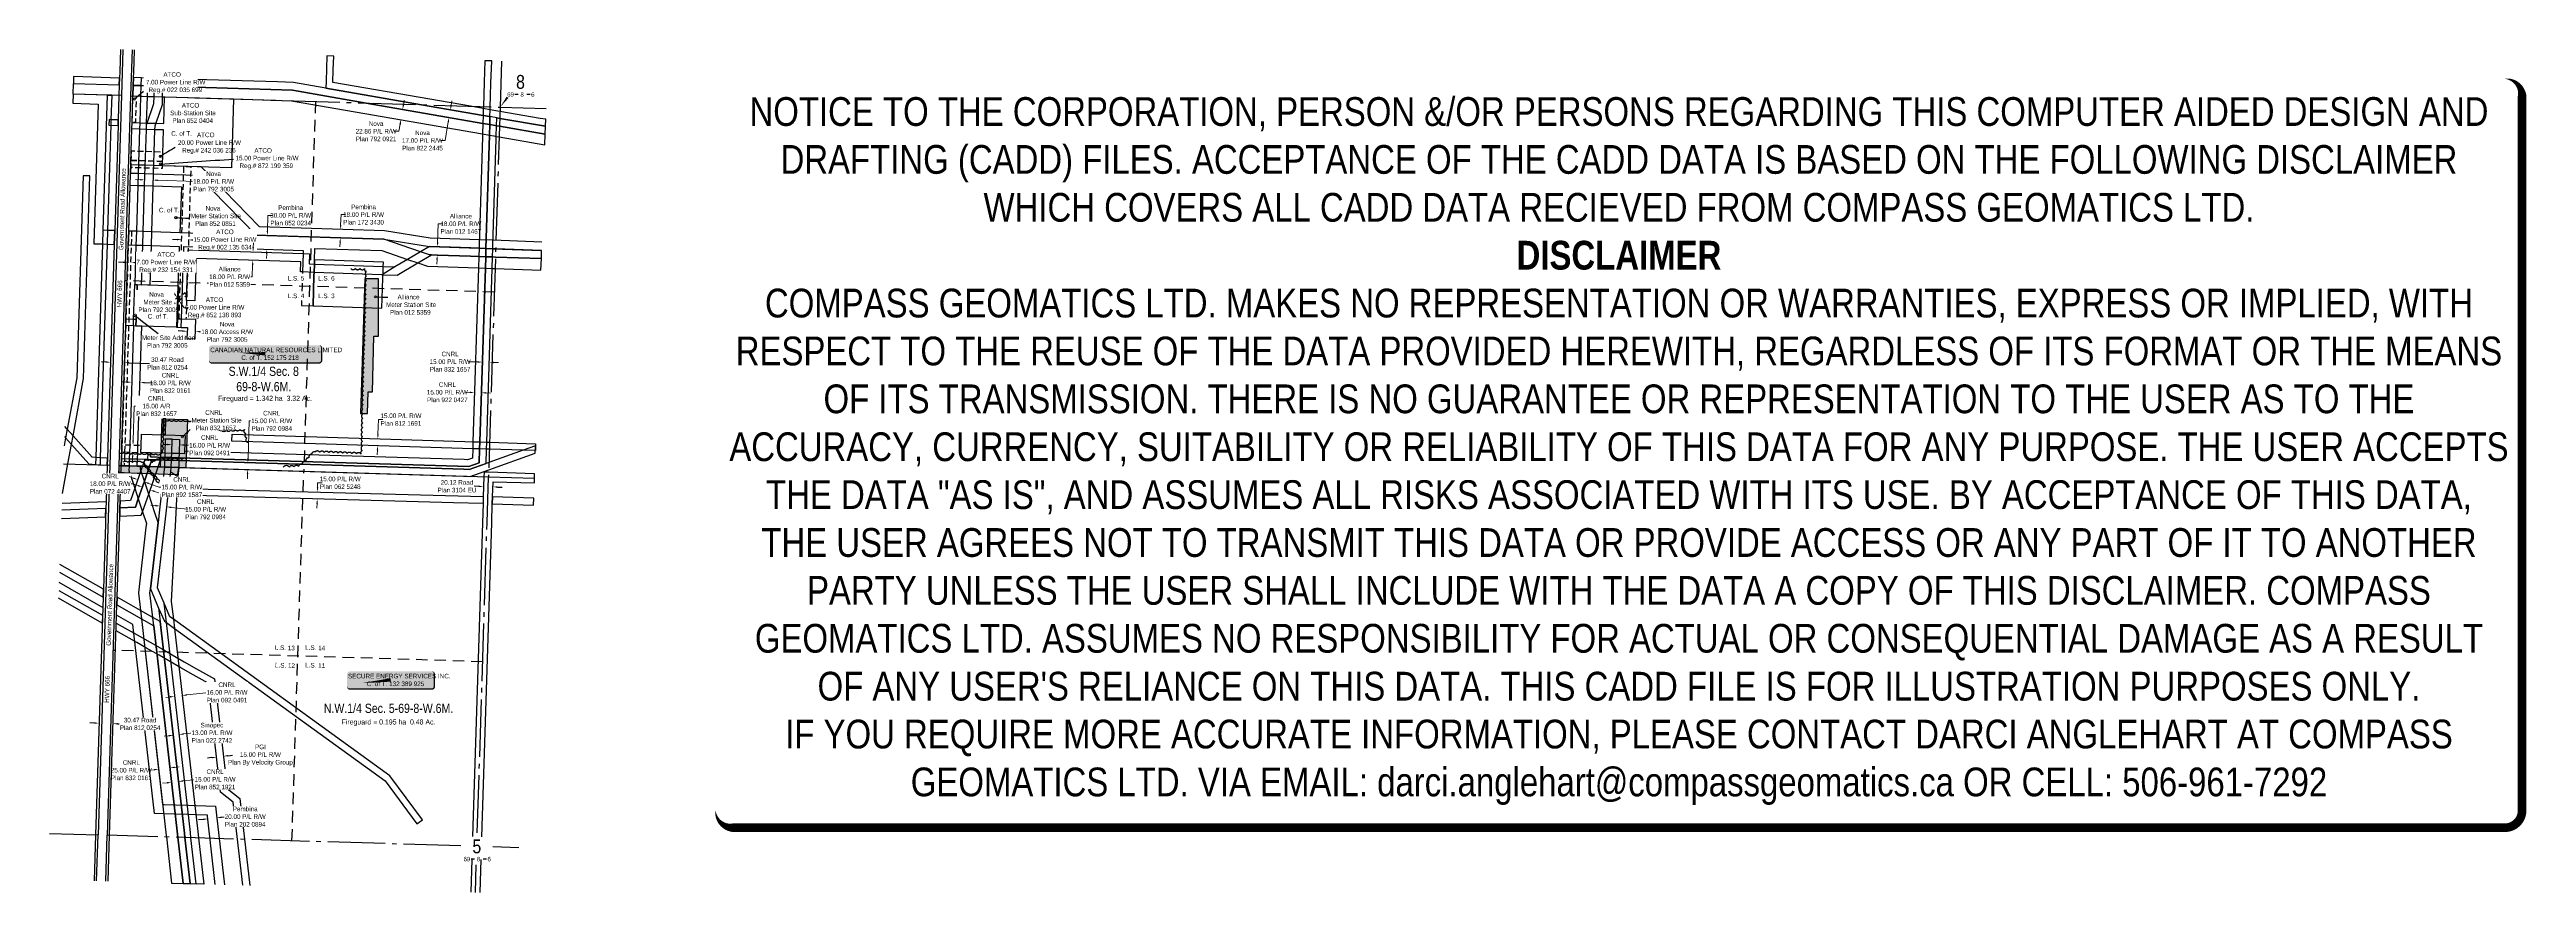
# Model space of a CAD drawing. Extents: x 359260 to 364648, y 6090776 to 6092610.
import ezdxf
from ezdxf.enums import TextEntityAlignment as Align

# ---------------------------------------------------------------- set-up
doc = ezdxf.new("R2010")
doc.units = 0
doc.header["$LTSCALE"] = 5
for name, pattern in [('0', [1, 1, 0]), ('foc-ACCESSROAD', [3.75, 2.5, -1.25]), ('foc-FLOWLINE', [3.75, 2.5, -1.25]), ('foc-LSD', [8, 5, -3]), ('foc-QUARTERLINE', [33, 25, -3, 2, -3])]:
    doc.linetypes.add(name, pattern=pattern)
for name, color, linetype in [('10', 1, 'Continuous'), ('9', 3, 'Continuous'), ('C-AR', 13, 'foc-ACCESSROAD'), ('C-RW', 13, 'Continuous'), ('C-SYMBOL', 7, 'Continuous'), ('CG-NOTES', 7, 'Continuous'), ('F-EZE', 190, 'foc-FLOWLINE'), ('F-RW', 190, 'Continuous'), ('L-AREAREQUIRED', 7, 'Continuous'), ('L-ROAD-T', 7, 'Continuous'), ('L-SEC', 7, 'Continuous'), ('L-SECLBL', 7, 'Continuous'), ('L-SECQ', 8, 'foc-QUARTERLINE'), ('L-SECTION-LSD', 7, 'foc-LSD'), ('L-TITLEDB', 4, 'Continuous'), ('L-TITLEDB-T', 4, 'Continuous'), ('P-TEMP-BLUE-IOP1', 146, 'Continuous'), ('P-TEMP-BLUE-IOP2', 146, 'Continuous'), ('T-BUSH', 110, '0')]:
    doc.layers.add(name, color=color, linetype=linetype)
for name, color, linetype, lineweight in [('C-AR-T', 13, 'Continuous', 9), ('C-RW-T', 13, 'Continuous', 9), ('C-WS-T', 13, 'Continuous', 9), ('F-EZE-T', 190, 'Continuous', 9), ('F-RW-T', 190, 'Continuous', 9), ('F-WS-T', 190, 'Continuous', 9)]:
    doc.layers.add(name, color=color, linetype=linetype, lineweight=lineweight)
doc.layers.add('DISCLAIMER', color=7, linetype='Continuous', plot=False)
doc.layers.add('P-TEMP-BLUE-H-IOP1', color=7, linetype='Continuous', true_color=0x99e6ff)
doc.layers.add('P-TEMP-BLUE-H-IOP2', color=7, linetype='Continuous', true_color=0x99e6ff)
doc.styles.add('100L', font='ARIALN.TTF', dxfattribs={"height": 11})
doc.styles.add('175L', font='ARIALN.TTF', dxfattribs={"height": 20})
doc.styles.add('80', font='ARIALN.TTF', dxfattribs={"height": 10})
doc.styles.add('80CG', font='ARIALN.TTF', dxfattribs={"height": 10})
doc.styles.add('80L', font='ARIALN.TTF', dxfattribs={"height": 10})
doc.styles.add('SIMPLEX', font='ARIALN.TTF')
doc.dimstyles.new('Compass 5 000', dxfattribs={"dimscale": 5, "dimtxt": 9, "dimasz": 2, "dimexe": 0.2, "dimexo": 0.0625, "dimgap": 0.5, "dimtad": 0, "dimtih": 1, "dimtoh": 1, "dimzin": 0, "dimdsep": 46, "dimtxsty": '80CG', "dimcen": 0.1, "dimse1": 1, "dimse2": 1, "dimclrd": 256, "dimclrt": 256, "dimaunit": 1, "dimadec": 4, "dimazin": 0, "dimtfac": 0.06, "dimtofl": 0, "dimtmove": 0, "dimatfit": 1, "dimfxl": 0.2, "dimtolj": 1, "dimtzin": 0, "dimlwd": -1, "dimarcsym": 0})

msp = doc.modelspace()

# ---------------------------------------------------------------- texts
at = {"layer": 'C-SYMBOL', "color": 3, "style": '175L'}
msp.add_text('N.W.1/4 Sec. 5-69-8-W.6M.', height=20, dxfattribs=at).set_placement((359997.716, 6091160.418), align=Align.BOTTOM_CENTER)
at = {"layer": 'C-SYMBOL', "color": 3, "insert": (359726.338, 6091919.666), "char_height": 20, "width": 152.00082, "attachment_point": 2, "style": '175L'}
msp.add_mtext('S.W.1/4 Sec. 8\\P69-8-W.6M.', dxfattribs=at)
at = {"layer": 'F-EZE-T', "char_height": 10, "attachment_point": 1, "style": '80L'}
for s, insert in [('\\pi41.63936;ATCO\\P\\pi0.2103;20.00 Power Line R/W\\P\\pi9.28602;Reg.# 242 036 236', (359539.473, 6092429.026)), ('\\pi41.63936;ATCO\\P\\pi0.66392;15.00 Power Line R/W\\P\\pi9.27237;Reg.# 872 199 359', (359664.254, 6092395.159))]:
    msp.add_mtext_dynamic_manual_height_columns(s, width=114.60887, gutter_width=50, heights=[0], dxfattribs=dict(at, insert=insert))
at = {"layer": 'F-WS-T', "insert": (359991.835, 6092076.176), "char_height": 10, "attachment_point": 1, "style": '80L'}
msp.add_mtext_dynamic_manual_height_columns('\\pi25.52408;Alliance\\P\\pi0.47633;Meter Station Site\\P\\pi9.08479;Plan 012 5359', width=90.66617, gutter_width=50, heights=[0], dxfattribs=at)
at = {"layer": 'L-AREAREQUIRED', "color": 5, "style": '100L'}
for s, p in [('Fireguard = 1.342 ha  3.32 Ac.', (359729.139, 6091842.08)), ('Fireguard = 0.195 ha  0.48 Ac.', (359997.716, 6091137.918))]:
    msp.add_text(s, height=11, dxfattribs=at).set_placement(p, align=Align.BOTTOM_CENTER)
at = {"layer": 'L-ROAD-T', "style": '80L'}
for s, p in [('Government Road Allowance', (359418.551, 6092262.318)), ('HWY 666', (359412.745, 6092078.261)), ('Government Road Allowance', (359391.432, 6091401.619)), ('HWY 666', (359385.626, 6091217.561))]:
    msp.add_text(s, height=10, rotation=88.193326, dxfattribs=at).set_placement(p, align=Align.MIDDLE_CENTER)

# ---------------------------------------------------------------- blocks, each defined once
blk = doc.blocks.new('L-SECLBL')
at = {"layer": '9', "color": 7}
for p, q in [((-5.1, -27.8), (-12.3, -27.8)), ((20.7, -27.8), (13.5, -27.8))]:
    blk.add_line(p, q, dxfattribs=at)
at = {"layer": '10', "color": 2, "style": 'SIMPLEX'}
blk.add_attdef('SEC', text='', height=30, dxfattribs=at).set_placement((0, 0), align=Align.MIDDLE)
at = {"layer": '10', "color": 5, "style": '80L'}
blk.add_attdef('TWP', text='', height=9.5, dxfattribs=at).set_placement((-14.4, -27.4), align=Align.MIDDLE_RIGHT)
blk.add_attdef('RGE', text='', height=9.5, dxfattribs=at).set_placement((3.6, -27.4), align=Align.MIDDLE_CENTER)
blk.add_attdef('MER', text='', height=9.5, dxfattribs=at).set_placement((23.2, -27.4), align=Align.MIDDLE_LEFT)
blk = doc.blocks.new('*D444')
at = {"layer": 'F-RW-T', "transparency": 16777216}
for p, q in [((359974.7, 6091772.8), (359975.7, 6091804.5)), ((359975.7, 6091804.5), (359985.7, 6091804.5)), ((359973.6, 6091737.8), (359973.3, 6091727.8))]:
    blk.add_line(p, q, dxfattribs=at)
for points in [[(359973, 6091772.8), (359976.4, 6091772.7), (359974.4, 6091762.8)], [(359972, 6091737.8), (359975.3, 6091737.7), (359973.9, 6091747.8)]]:
    blk.add_solid(points, dxfattribs=at)
at = {"layer": 'F-RW-T', "transparency": 16777216, "insert": (360024.8, 6091804.5), "char_height": 10, "attachment_point": 5, "style": '80CG'}
blk.add_mtext('\\A1;15.00 P/L R/W\\PPlan 812 1691', dxfattribs=at)
blk = doc.blocks.new('*D445')
at = {"layer": 'C-RW-T', "transparency": 16777216}
for p, q in [((360174.8, 6091863.8), (360164.8, 6091864.1)), ((360209.8, 6091862.6), (360219.8, 6091862.3))]:
    blk.add_line(p, q, dxfattribs=at)
for points in [[(360174.8, 6091865.4), (360174.7, 6091862.1), (360184.8, 6091863.4)], [(360209.8, 6091864.3), (360209.7, 6091861), (360199.8, 6091863)]]:
    blk.add_solid(points, dxfattribs=at)
at = {"layer": 'C-RW-T', "transparency": 16777216, "insert": (360125.7, 6091864.1), "char_height": 10, "attachment_point": 5, "style": '80CG'}
blk.add_mtext('\\A1;CNRL\\P15.00 P/L R/W\\PPlan 922 0427', dxfattribs=at)
blk = doc.blocks.new('*D446')
at = {"layer": 'C-RW-T', "transparency": 16777216}
for p, q in [((360191.9, 6091929.9), (360170.8, 6091930.6)), ((360226.9, 6091928.8), (360236.9, 6091928.5))]:
    blk.add_line(p, q, dxfattribs=at)
for points in [[(360192, 6091931.5), (360191.8, 6091928.2), (360201.9, 6091929.6)], [(360226.9, 6091930.4), (360226.8, 6091927.1), (360216.9, 6091929.1)]]:
    blk.add_solid(points, dxfattribs=at)
at = {"layer": 'C-RW-T', "transparency": 16777216, "insert": (360131.7, 6091930.6), "char_height": 10, "attachment_point": 5, "style": '80CG'}
blk.add_mtext('\\A1;CNRL\\P15.00 P/L R/W\\PPlan 832 1657', dxfattribs=at)
blk = doc.blocks.new('*D447')
at = {"layer": 'F-RW-T', "transparency": 16777216}
for p, q in [((359703.4, 6092179.1), (359703.7, 6092189.1)), ((359702.1, 6092141.2), (359701.3, 6092115.2)), ((359701.3, 6092115.2), (359691.3, 6092115.2))]:
    blk.add_line(p, q, dxfattribs=at)
for points in [[(359700.5, 6092141.2), (359703.8, 6092141.1), (359702.5, 6092151.2)], [(359701.7, 6092179.2), (359705, 6092179.1), (359703, 6092169.1)]]:
    blk.add_solid(points, dxfattribs=at)
at = {"layer": 'F-RW-T', "transparency": 16777216, "insert": (359652.2, 6092115.2), "char_height": 10, "attachment_point": 5, "style": '80CG', "bg_fill": 3, "box_fill_scale": 1.1, "bg_fill_color": 256, "bg_fill_true_color": 13158600, "bg_fill_transparency": 0}
blk.add_mtext('\\A1;Alliance\\P18.00 P/L R/W\\PPlan 012 5359', dxfattribs=at)
blk = doc.blocks.new('*D448')
at = {"layer": 'F-RW-T', "transparency": 16777216}
for p, q in [((360104.6, 6092190.6), (360106, 6092230.5)), ((360106, 6092230.5), (360116, 6092230.5)), ((360103.3, 6092152.6), (360102.9, 6092142.6))]:
    blk.add_line(p, q, dxfattribs=at)
for points in [[(360102.9, 6092190.7), (360106.3, 6092190.5), (360104.2, 6092180.6)], [(360101.6, 6092152.7), (360104.9, 6092152.6), (360103.6, 6092162.6)]]:
    blk.add_solid(points, dxfattribs=at)
at = {"layer": 'F-RW-T', "transparency": 16777216, "insert": (360155.1, 6092230.5), "char_height": 10, "attachment_point": 5, "style": '80CG'}
blk.add_mtext('\\A1;Alliance\\P18.00 P/L R/W\\PPlan 012 1467', dxfattribs=at)
blk = doc.blocks.new('*D449')
at = {"layer": 'L-TITLEDB-T', "transparency": 16777216}
for p, q in [((360194.5, 6091659.1), (360183.7, 6091659.5)), ((360234.6, 6091657.9), (360244.6, 6091657.6))]:
    blk.add_line(p, q, dxfattribs=at)
for points in [[(360194.6, 6091660.8), (360194.5, 6091657.5), (360204.5, 6091658.8)], [(360234.7, 6091659.5), (360234.6, 6091656.2), (360224.6, 6091658.2)]]:
    blk.add_solid(points, dxfattribs=at)
at = {"layer": 'L-TITLEDB-T', "transparency": 16777216, "insert": (360146.7, 6091659.5), "char_height": 10, "attachment_point": 5, "style": '80CG'}
blk.add_mtext('\\A1;20.12 Road\\PPlan 3104 EU', dxfattribs=at)
blk = doc.blocks.new('*D450')
at = {"layer": 'C-RW-T', "transparency": 16777216}
for p, q in [((359692.2, 6091720.9), (359694.6, 6091801.8)), ((359694.6, 6091801.8), (359704.6, 6091801.8)), ((359691.1, 6091685.9), (359690.8, 6091675.9))]:
    blk.add_line(p, q, dxfattribs=at)
for points in [[(359689.4, 6091686), (359692.8, 6091685.9), (359691.4, 6091695.9)], [(359690.5, 6091720.9), (359693.8, 6091720.8), (359691.9, 6091710.9)]]:
    blk.add_solid(points, dxfattribs=at)
at = {"layer": 'C-RW-T', "transparency": 16777216, "insert": (359743.7, 6091801.8), "char_height": 10, "attachment_point": 5, "style": '80CG', "bg_fill": 3, "box_fill_scale": 1.1, "bg_fill_color": 256, "bg_fill_true_color": 13158600, "bg_fill_transparency": 0}
blk.add_mtext('\\A1;CNRL\\P15.00 P/L R/W\\PPlan 792 0984', dxfattribs=at)
blk = doc.blocks.new('*D451')
at = {"layer": 'F-RW-T', "transparency": 16777216}
for p, q in [((359734.3, 6092215.2), (359735.4, 6092248.9)), ((359735.4, 6092248.9), (359745.4, 6092248.9)), ((359732.7, 6092165.1), (359732.4, 6092155.2))]:
    blk.add_line(p, q, dxfattribs=at)
for points in [[(359732.7, 6092215.2), (359736, 6092215.1), (359734, 6092205.2)], [(359731.1, 6092165.2), (359734.4, 6092165.1), (359733.1, 6092175.1)]]:
    blk.add_solid(points, dxfattribs=at)
at = {"layer": 'F-RW-T', "transparency": 16777216, "insert": (359784.9, 6092248.9), "char_height": 10, "attachment_point": 5, "style": '80CG'}
blk.add_mtext('\\A1;Pembina\\P30.00 P/L R/W\\PPlan 852 0234', dxfattribs=at)
blk = doc.blocks.new('*D453')
at = {"layer": 'L-TITLEDB-T', "transparency": 16777216}
for p, q in [((359383.1, 6091929.7), (359373.1, 6091930)), ((359433.6, 6091928.1), (359478.1, 6091926.7))]:
    blk.add_line(p, q, dxfattribs=at)
for points in [[(359383.2, 6091931.4), (359383.1, 6091928), (359393.1, 6091929.4)], [(359433.6, 6091929.8), (359433.5, 6091926.4), (359423.6, 6091928.4)]]:
    blk.add_solid(points, dxfattribs=at)
at = {"layer": 'L-TITLEDB-T', "transparency": 16777216, "insert": (359516.8, 6091926.7), "char_height": 10, "attachment_point": 5, "style": '80CG'}
blk.add_mtext('\\A1;30.47 Road\\PPlan 812 0254', dxfattribs=at)
blk = doc.blocks.new('*D454')
at = {"layer": 'L-TITLEDB-T', "transparency": 16777216}
for p, q in [((359549.9, 6091997.1), (359539.9, 6091997.4)), ((359587.9, 6091995.9), (359597.9, 6091995.5))]:
    blk.add_line(p, q, dxfattribs=at)
for points in [[(359549.9, 6091998.7), (359549.8, 6091995.4), (359559.9, 6091996.7)], [(359587.9, 6091997.5), (359587.8, 6091994.2), (359577.9, 6091996.2)]]:
    blk.add_solid(points, dxfattribs=at)
at = {"layer": 'L-TITLEDB-T', "transparency": 16777216, "insert": (359646.8, 6091995.5), "char_height": 10, "attachment_point": 5, "style": '80CG', "bg_fill": 3, "box_fill_scale": 1.1, "bg_fill_color": 256, "bg_fill_true_color": 13158600, "bg_fill_transparency": 0}
blk.add_mtext('\\A1;Nova\\P18.00 Access R/W\\PPlan 792 3005', dxfattribs=at)
blk = doc.blocks.new('*D455')
at = {"layer": 'F-RW-T', "transparency": 16777216}
for p, q in [((360030.2, 6092489.3), (360031.9, 6092499.2)), ((360020.2, 6092431.9), (360010.2, 6092431.9)), ((360022.9, 6092447.1), (360020.2, 6092431.9))]:
    blk.add_line(p, q, dxfattribs=at)
for points in [[(360021.2, 6092447.4), (360024.5, 6092446.8), (360024.6, 6092456.9)], [(360028.6, 6092489.6), (360031.8, 6092489), (360028.5, 6092479.5)]]:
    blk.add_solid(points, dxfattribs=at)
at = {"layer": 'F-RW-T', "transparency": 16777216, "insert": (359970.7, 6092431.9), "char_height": 10, "attachment_point": 5, "style": '80CG'}
blk.add_mtext('\\A1;Nova\\P22.86 P/L R/W\\PPlan 792 0921', dxfattribs=at)
blk = doc.blocks.new('*D456')
at = {"layer": 'F-RW-T', "transparency": 16777216}
for p, q in [((360127.7, 6092452.1), (360120.7, 6092411.8)), ((360134, 6092488.5), (360135.7, 6092498.4)), ((360120.7, 6092411.8), (360110.7, 6092411.8))]:
    blk.add_line(p, q, dxfattribs=at)
for points in [[(360126, 6092452.3), (360129.3, 6092451.8), (360129.4, 6092461.9)], [(360132.4, 6092488.8), (360135.7, 6092488.2), (360132.3, 6092478.7)]]:
    blk.add_solid(points, dxfattribs=at)
at = {"layer": 'F-RW-T', "transparency": 16777216, "insert": (360071.6, 6092411.8), "char_height": 10, "attachment_point": 5, "style": '80CG'}
blk.add_mtext('\\A1;Nova\\P17.00 P/L R/W\\PPlan 822 2445', dxfattribs=at)
blk = doc.blocks.new('*D457')
at = {"layer": 'F-RW-T', "transparency": 16777216}
for p, q in [((359843.3, 6091657), (359843.6, 6091667)), ((359843.6, 6091667), (359853.6, 6091667)), ((359842.4, 6091622), (359842.1, 6091612))]:
    blk.add_line(p, q, dxfattribs=at)
for points in [[(359841.7, 6091657), (359845, 6091656.9), (359843.1, 6091647)], [(359840.7, 6091622), (359844, 6091621.9), (359842.6, 6091632)]]:
    blk.add_solid(points, dxfattribs=at)
at = {"layer": 'F-RW-T', "transparency": 16777216, "insert": (359892.7, 6091667), "char_height": 10, "width": 372.499, "attachment_point": 5, "style": '80CG'}
blk.add_mtext('\\A1;15.00 P/L R/W\\PPlan 062 5248', dxfattribs=at)
blk = doc.blocks.new('*D458')
at = {"layer": 'C-RW-T', "transparency": 16777216}
for p, q in [((359429, 6091886.1), (359419, 6091886.5)), ((359467, 6091884.9), (359484, 6091884.4))]:
    blk.add_line(p, q, dxfattribs=at)
for points in [[(359429.1, 6091887.8), (359429, 6091884.5), (359439, 6091885.8)], [(359467.1, 6091886.6), (359466.9, 6091883.3), (359457, 6091885.3)]]:
    blk.add_solid(points, dxfattribs=at)
at = {"layer": 'C-RW-T', "transparency": 16777216, "insert": (359523.1, 6091884.4), "char_height": 10, "attachment_point": 5, "style": '80CG'}
blk.add_mtext('\\A1;CNRL\\P18.00 P/L R/W\\PPlan 832 0161', dxfattribs=at)
blk = doc.blocks.new('*D459')
at = {"layer": 'F-RW-T', "transparency": 16777216}
for p, q in [((359457.7, 6092326.5), (359447.7, 6092326.8)), ((359495.6, 6092325.3), (359578.1, 6092322.7))]:
    blk.add_line(p, q, dxfattribs=at)
for points in [[(359457.7, 6092328.1), (359457.6, 6092324.8), (359467.7, 6092326.2)], [(359495.7, 6092327), (359495.6, 6092323.6), (359485.6, 6092325.6)]]:
    blk.add_solid(points, dxfattribs=at)
at = {"layer": 'F-RW-T', "transparency": 16777216, "insert": (359617.2, 6092322.7), "char_height": 10, "attachment_point": 5, "style": '80CG', "bg_fill": 3, "box_fill_scale": 1.1, "bg_fill_color": 256, "bg_fill_true_color": 13158600, "bg_fill_transparency": 0}
blk.add_mtext('\\A1;Nova\\P18.00 P/L R/W\\PPlan 792 3005', dxfattribs=at)
blk = doc.blocks.new('*D460')
at = {"layer": 'C-RW-T', "transparency": 16777216}
for p, q in [((359490.6, 6091617.6), (359480.7, 6091618.7)), ((359525.3, 6091613.6), (359560.7, 6091609.5))]:
    blk.add_line(p, q, dxfattribs=at)
for points in [[(359490.8, 6091619.2), (359490.5, 6091615.9), (359500.6, 6091616.4)], [(359525.5, 6091615.2), (359525.1, 6091611.9), (359515.4, 6091614.7)]]:
    blk.add_solid(points, dxfattribs=at)
at = {"layer": 'C-RW-T', "transparency": 16777216, "insert": (359599.8, 6091609.5), "char_height": 10, "attachment_point": 5, "style": '80CG'}
blk.add_mtext('\\A1;CNRL\\P15.00 P/L R/W\\PPlan 792 0984', dxfattribs=at)
blk = doc.blocks.new('*D461')
at = {"layer": 'C-AR-T', "transparency": 16777216}
for p, q in [((359442.3, 6091758.5), (359444.5, 6091833.9)), ((359444.5, 6091833.9), (359454.5, 6091833.9)), ((359441.2, 6091723.6), (359440.9, 6091713.6))]:
    blk.add_line(p, q, dxfattribs=at)
for points in [[(359440.6, 6091758.6), (359443.9, 6091758.5), (359442, 6091748.5)], [(359439.6, 6091723.6), (359442.9, 6091723.5), (359441.5, 6091733.6)]]:
    blk.add_solid(points, dxfattribs=at)
at = {"layer": 'C-AR-T', "transparency": 16777216, "insert": (359493.2, 6091833.9), "char_height": 10, "attachment_point": 5, "style": '80CG', "bg_fill": 3, "box_fill_scale": 1.1, "bg_fill_color": 256, "bg_fill_true_color": 13158600, "bg_fill_transparency": 0}
blk.add_mtext('\\A1;CNRL\\P15.00 A/R\\PPlan 832 1657', dxfattribs=at)
blk = doc.blocks.new('*D462')
at = {"layer": 'C-RW-T', "transparency": 16777216}
for p, q in [((359516.8, 6091750.4), (359506.8, 6091750.7)), ((359552.9, 6091749.2), (359569.5, 6091748.7))]:
    blk.add_line(p, q, dxfattribs=at)
for points in [[(359516.9, 6091752.1), (359516.8, 6091748.7), (359526.8, 6091750.1)], [(359552.9, 6091750.9), (359552.8, 6091747.6), (359542.9, 6091749.6)]]:
    blk.add_solid(points, dxfattribs=at)
at = {"layer": 'C-RW-T', "transparency": 16777216, "insert": (359608.6, 6091748.7), "char_height": 10, "attachment_point": 5, "style": '80CG', "bg_fill": 3, "box_fill_scale": 1.1, "bg_fill_color": 256, "bg_fill_true_color": 13158600, "bg_fill_transparency": 0}
blk.add_mtext('\\A1;CNRL\\P16.00 P/L R/W\\PPlan 092 0491', dxfattribs=at)
blk = doc.blocks.new('*D463')
at = {"layer": 'C-RW-T', "transparency": 16777216}
for p, q in [((359441.4, 6091665), (359431.4, 6091665)), ((359453, 6091660.9), (359441.4, 6091665)), ((359488.7, 6091648.3), (359498.1, 6091645))]:
    blk.add_line(p, q, dxfattribs=at)
for points in [[(359453.6, 6091662.4), (359452.5, 6091659.3), (359462.4, 6091657.6)], [(359489.3, 6091649.9), (359488.1, 6091646.7), (359479.3, 6091651.6)]]:
    blk.add_solid(points, dxfattribs=at)
at = {"layer": 'C-RW-T', "transparency": 16777216, "insert": (359392.3, 6091665), "char_height": 10, "attachment_point": 5, "style": '80CG', "bg_fill": 3, "box_fill_scale": 1.1, "bg_fill_color": 256, "bg_fill_true_color": 13158600, "bg_fill_transparency": 0}
blk.add_mtext('\\A1;CNRL\\P18.00 P/L R/W\\PPlan 072 4407', dxfattribs=at)
blk = doc.blocks.new('*D464')
at = {"layer": 'C-RW-T', "transparency": 16777216}
for p, q in [((359442.9, 6091677.1), (359433.4, 6091680.4)), ((359475.9, 6091665.7), (359499.1, 6091657.7)), ((359499.1, 6091657.7), (359509.1, 6091657.7))]:
    blk.add_line(p, q, dxfattribs=at)
for points in [[(359443.4, 6091678.7), (359442.3, 6091675.6), (359452.3, 6091673.9)], [(359476.5, 6091667.3), (359475.4, 6091664.1), (359466.5, 6091669)]]:
    blk.add_solid(points, dxfattribs=at)
at = {"layer": 'C-RW-T', "transparency": 16777216, "insert": (359548.2, 6091657.7), "char_height": 10, "attachment_point": 5, "style": '80CG', "bg_fill": 3, "box_fill_scale": 1.1, "bg_fill_color": 256, "bg_fill_true_color": 13158600, "bg_fill_transparency": 0}
blk.add_mtext('\\A1;CNRL\\P15.00 P/L R/W\\PPlan 892 1587', dxfattribs=at)
blk = doc.blocks.new('*D466')
at = {"layer": 'C-RW-T', "transparency": 16777216}
for p, q in [((359532.4, 6091047.9), (359542.3, 6091049.1)), ((359487.7, 6091042.8), (359477.8, 6091041.7))]:
    blk.add_line(p, q, dxfattribs=at)
for points in [[(359532.2, 6091049.6), (359532.6, 6091046.3), (359522.5, 6091046.8)], [(359487.5, 6091044.5), (359487.9, 6091041.2), (359497.6, 6091044)]]:
    blk.add_solid(points, dxfattribs=at)
at = {"layer": 'C-RW-T', "transparency": 16777216, "insert": (359438.2, 6091041.7), "char_height": 10, "attachment_point": 5, "style": '80CG'}
blk.add_mtext('\\A1;CNRL\\P25.00 P/L R/W\\PPlan 832 0161', dxfattribs=at)
blk = doc.blocks.new('*D467')
at = {"layer": 'C-RW-T', "transparency": 16777216}
for p, q in [((359516.1, 6091014.3), (359506.2, 6091013.2)), ((359550.9, 6091018.3), (359581.4, 6091021.8))]:
    blk.add_line(p, q, dxfattribs=at)
for points in [[(359515.9, 6091015.9), (359516.3, 6091012.6), (359526.1, 6091015.4)], [(359550.7, 6091019.9), (359551.1, 6091016.6), (359541, 6091017.1)]]:
    blk.add_solid(points, dxfattribs=at)
at = {"layer": 'C-RW-T', "transparency": 16777216, "insert": (359620.5, 6091021.8), "char_height": 10, "attachment_point": 5, "style": '80CG', "bg_fill": 3, "box_fill_scale": 1.1, "bg_fill_color": 256, "bg_fill_true_color": 13158600, "bg_fill_transparency": 0}
blk.add_mtext('\\A1;CNRL\\P15.00 P/L R/W\\PPlan 852 1921', dxfattribs=at)
blk = doc.blocks.new('*D468')
at = {"layer": 'F-RW-T', "transparency": 16777216}
for p, q in [((359519.5, 6091116.8), (359509.6, 6091115.7)), ((359552.3, 6091120.6), (359574.6, 6091123.1))]:
    blk.add_line(p, q, dxfattribs=at)
for points in [[(359519.3, 6091118.5), (359519.7, 6091115.1), (359529.4, 6091117.9)], [(359552.1, 6091122.2), (359552.5, 6091118.9), (359542.3, 6091119.4)]]:
    blk.add_solid(points, dxfattribs=at)
at = {"layer": 'F-RW-T', "transparency": 16777216, "insert": (359613.7, 6091123.1), "char_height": 10, "attachment_point": 5, "style": '80CG', "bg_fill": 3, "box_fill_scale": 1.1, "bg_fill_color": 256, "bg_fill_true_color": 13158600, "bg_fill_transparency": 0}
blk.add_mtext('\\A1;Sinopec\\P13.00 P/L R/W\\PPlan 022 2742', dxfattribs=at)
blk = doc.blocks.new('*D469')
at = {"layer": 'C-RW-T', "transparency": 16777216}
for p, q in [((359558.7, 6091205.4), (359607.3, 6091210.9)), ((359522.9, 6091201.3), (359513, 6091200.1))]:
    blk.add_line(p, q, dxfattribs=at)
for points in [[(359522.7, 6091202.9), (359523.1, 6091199.6), (359532.8, 6091202.4)], [(359558.5, 6091207), (359558.9, 6091203.7), (359548.7, 6091204.2)]]:
    blk.add_solid(points, dxfattribs=at)
at = {"layer": 'C-RW-T', "transparency": 16777216, "insert": (359646.4, 6091210.9), "char_height": 10, "attachment_point": 5, "style": '80CG', "bg_fill": 3, "box_fill_scale": 1.1, "bg_fill_color": 256, "bg_fill_true_color": 13158600, "bg_fill_transparency": 0}
blk.add_mtext('\\A1;CNRL\\P16.00 P/L R/W\\PPlan 092 0491', dxfattribs=at)
blk = doc.blocks.new('*D471')
at = {"layer": 'F-RW-T', "transparency": 16777216}
for p, q in [((359893.6, 6092228.2), (359894.4, 6092250.6)), ((359894.4, 6092250.6), (359904.4, 6092250.6)), ((359892.4, 6092190.1), (359892.1, 6092180.1))]:
    blk.add_line(p, q, dxfattribs=at)
for points in [[(359890.8, 6092190.1), (359894.1, 6092190), (359892.8, 6092200.1)], [(359892, 6092228.3), (359895.3, 6092228.2), (359893.3, 6092218.2)]]:
    blk.add_solid(points, dxfattribs=at)
at = {"layer": 'F-RW-T', "transparency": 16777216, "insert": (359943.4, 6092250.6), "char_height": 10, "attachment_point": 5, "style": '80CG'}
blk.add_mtext('\\A1;Pembina\\P18.00 P/L R/W\\PPlan 172 3430', dxfattribs=at)
blk = doc.blocks.new('*U475')
h = blk.add_hatch(color=59)
edge = h.paths.add_edge_path()
edge.add_line((-116.5, -20), (116.5, -20))
edge.add_arc((116.5, -14), 6, 270, 360)
edge.add_line((122.5, -14), (122.5, 12.5))
edge.add_arc((116.5, 12.5), 6, 0, 90)
edge.add_line((116.5, 18.5), (-116.5, 18.5))
edge.add_arc((-116.5, 12.5), 6, 90, 180)
edge.add_line((-122.5, 12.5), (-122.5, -14))
edge.add_arc((-116.5, -14), 6, 180, 270)
at = {"color": 1, "flags": 128}
blk.add_lwpolyline([(-116.5, -20, 3, 3, 0), (116.5, -20, 3, 3, 0.414214), (122.5, -14, 3, 3, 0), (122.5, 12.5, 3, 0, 0.414214), (116.5, 18.5, 0, 0, 0), (-116.5, 18.5, 0, 0, 0.414214), (-122.5, 12.5, 0, 0, 0), (-122.5, -14, 0, 3, 0.414214)], format="xyseb", close=True, dxfattribs=at)
blk.add_lwpolyline([(-56.4, 2.2, 0, 7.5, 0), (0, 0, 0, 0, 0)], format="xyseb", dxfattribs=at)
at = {"color": 1, "style": '80'}
blk.add_attdef('ENTER_TEXT_001', (-36, -5), '', height=10, dxfattribs=at)
blk = doc.blocks.new('*U476')
h = blk.add_hatch(color=59)
edge = h.paths.add_edge_path()
edge.add_line((-89, -20), (89, -20))
edge.add_arc((89, -14), 6, 270, 360)
edge.add_line((95, -14), (95, 12.5))
edge.add_arc((89, 12.5), 6, 0, 90)
edge.add_line((89, 18.5), (-89, 18.5))
edge.add_arc((-89, 12.5), 6, 90, 180)
edge.add_line((-95, 12.5), (-95, -14))
edge.add_arc((-89, -14), 6, 180, 270)
at = {"color": 1, "flags": 128}
blk.add_lwpolyline([(-89, -20, 3, 3, 0), (89, -20, 3, 3, 0.414214), (95, -14, 3, 3, 0), (95, 12.5, 3, 0, 0.414214), (89, 18.5, 0, 0, 0), (-89, 18.5, 0, 0, 0.414214), (-95, 12.5, 0, 0, 0), (-95, -14, 0, 3, 0.414214)], format="xyseb", close=True, dxfattribs=at)
blk.add_lwpolyline([(-62.9, -7, 0, 7.5, 0), (0, 0, 0, 0, 0)], format="xyseb", dxfattribs=at)
at = {"color": 1, "style": '80'}
blk.add_attdef('ENTER_TEXT_001', (-36, -5), '', height=10, dxfattribs=at)
blk = doc.blocks.new('*D477')
at = {"layer": 'L-TITLEDB-T', "transparency": 16777216}
for p, q in [((359358.1, 6091144.4), (359348.1, 6091144.7)), ((359408.6, 6091142.8), (359418.6, 6091142.4))]:
    blk.add_line(p, q, dxfattribs=at)
for points in [[(359358.2, 6091146), (359358.1, 6091142.7), (359368.1, 6091144)], [(359408.6, 6091144.4), (359408.5, 6091141.1), (359398.6, 6091143.1)]]:
    blk.add_solid(points, dxfattribs=at)
at = {"layer": 'L-TITLEDB-T', "transparency": 16777216, "insert": (359457.3, 6091142.4), "char_height": 10, "attachment_point": 5, "style": '80CG', "bg_fill": 3, "box_fill_scale": 1.1, "bg_fill_color": 256, "bg_fill_true_color": 13158600, "bg_fill_transparency": 0}
blk.add_mtext('\\A1;30.47 Road\\PPlan 812 0254', dxfattribs=at)
blk = doc.blocks.new('*D479')
at = {"layer": 'F-RW', "transparency": 16777216}
for p, q in [((359594.7, 6090934.8), (359584.7, 6090933.7)), ((359634.4, 6090939.3), (359646.4, 6090940.7))]:
    blk.add_line(p, q, dxfattribs=at)
for points in [[(359634.2, 6090941), (359634.6, 6090937.7), (359624.5, 6090938.2)], [(359594.5, 6090936.4), (359594.9, 6090933.1), (359604.6, 6090935.9)]]:
    blk.add_solid(points, dxfattribs=at)
at = {"layer": 'F-RW', "transparency": 16777216, "insert": (359686, 6090940.7), "char_height": 10, "attachment_point": 5, "style": '80CG', "bg_fill": 3, "box_fill_scale": 1.1, "bg_fill_color": 256, "bg_fill_true_color": 13158600, "bg_fill_transparency": 0}
blk.add_mtext('\\A1;Pembina\\P20.00 P/L R/W\\PPlan 202 0894', dxfattribs=at)
blk = doc.blocks.new('*D480')
at = {"layer": 'F-RW', "transparency": 16777216}
for p, q in [((359613.7, 6091069.2), (359603.8, 6091068)), ((359648.5, 6091073.1), (359658.4, 6091074.3))]:
    blk.add_line(p, q, dxfattribs=at)
for points in [[(359613.5, 6091070.8), (359613.9, 6091067.5), (359623.6, 6091070.3)], [(359648.3, 6091074.8), (359648.6, 6091071.5), (359638.5, 6091072)]]:
    blk.add_solid(points, dxfattribs=at)
at = {"layer": 'F-RW', "transparency": 16777216, "insert": (359719.1, 6091074.3), "char_height": 10, "attachment_point": 5, "style": '80CG'}
blk.add_mtext('\\A1;PGI\\P15.00 P/L R/W\\PPlan By Velocity Group', dxfattribs=at)
blk = doc.blocks.new('*D481')
at = {"layer": 'F-EZE-T', "transparency": 16777216}
for p, q in [((359533, 6092077.3), (359527.5, 6092085.6)), ((359547.5, 6092055.7), (359553, 6092047.4)), ((359553, 6092047.4), (359563, 6092047.4))]:
    blk.add_line(p, q, dxfattribs=at)
for points in [[(359534.4, 6092078.2), (359531.6, 6092076.4), (359538.6, 6092069)], [(359548.8, 6092056.6), (359546.1, 6092054.8), (359541.9, 6092064)]]:
    blk.add_solid(points, dxfattribs=at)
at = {"layer": 'F-EZE-T', "transparency": 16777216, "insert": (359619.4, 6092047.4), "char_height": 10, "attachment_point": 5, "style": '80CG'}
blk.add_mtext('\\A1;ATCO\\P6.00 Power Line R/W\\PReg.# 852 138 893', dxfattribs=at)
blk = doc.blocks.new('*D482')
at = {"layer": 'F-EZE-T', "transparency": 16777216}
for p, q in [((359537.8, 6092196.4), (359527.8, 6092196.7)), ((359572.8, 6092195.3), (359582.8, 6092194.9))]:
    blk.add_line(p, q, dxfattribs=at)
for points in [[(359537.9, 6092198), (359537.8, 6092194.7), (359547.8, 6092196.1)], [(359572.9, 6092196.9), (359572.7, 6092193.6), (359562.8, 6092195.6)]]:
    blk.add_solid(points, dxfattribs=at)
at = {"layer": 'F-EZE-T', "transparency": 16777216, "insert": (359641.9, 6092194.9), "char_height": 10, "attachment_point": 5, "style": '80CG', "bg_fill": 3, "box_fill_scale": 1.1, "bg_fill_color": 256, "bg_fill_true_color": 13158600, "bg_fill_transparency": 0}
blk.add_mtext('\\A1;ATCO\\P15.00 Power Line R/W\\PReg.# 002 135 634', dxfattribs=at)
blk = doc.blocks.new('*D485')
at = {"layer": 'F-EZE-T', "transparency": 16777216}
for p, q in [((359420.5, 6092146.8), (359410.5, 6092147.2)), ((359447.5, 6092146), (359457.5, 6092145.7))]:
    blk.add_line(p, q, dxfattribs=at)
for points in [[(359420.5, 6092148.5), (359420.4, 6092145.2), (359430.5, 6092146.5)], [(359447.6, 6092147.6), (359447.5, 6092144.3), (359437.6, 6092146.3)]]:
    blk.add_solid(points, dxfattribs=at)
at = {"layer": 'F-EZE-T', "transparency": 16777216, "insert": (359513.9, 6092145.7), "char_height": 10, "attachment_point": 5, "style": '80CG', "bg_fill": 3, "box_fill_scale": 1.1, "bg_fill_color": 256, "bg_fill_true_color": 13158600, "bg_fill_transparency": 0}
blk.add_mtext('\\A1;ATCO\\P7.00 Power Line R/W\\PReg.# 232 154 331', dxfattribs=at)
blk = doc.blocks.new('Disclaimer_Legal')
at = {"layer": 'DISCLAIMER', "color": 254, "flags": 128}
blk.add_lwpolyline([(-3613, -1105, 37.5, 37.5, 0), (4096, -1105, 37.5, 37.5, 0.414214), (4171, -1030, 37.5, 37.5, 0), (4171, 2079, 37.5, 0, 0.414214), (4096, 2154, 0, 0, 0), (-3613, 2154, 0, 0, 0.414214), (-3688, 2079, 0, 0, 0), (-3688, -1030, 0, 37.5, 0.414214)], format="xyseb", close=True, dxfattribs=at)
at = {"layer": 'DISCLAIMER', "color": 254, "insert": (242, 534), "char_height": 125, "width": 7717.57, "attachment_point": 5, "style": '80'}
blk.add_mtext('NOTICE TO THE CORPORATION, PERSON &/OR PERSONS REGARDING THIS COMPUTER AIDED DESIGN AND DRAFTING (CADD) FILES. ACCEPTANCE OF THE CADD DATA IS BASED ON THE FOLLOWING DISCLAIMER WHICH COVERS ALL CADD DATA RECIEVED FROM COMPASS GEOMATICS LTD.\\P{\\fArial Narrow|b1|i0|c0|p34;DISCLAIMER}\\PCOMPASS GEOMATICS LTD. MAKES NO REPRESENTATION OR WARRANTIES, EXPRESS OR IMPLIED, WITH RESPECT TO THE REUSE OF THE DATA PROVIDED HEREWITH, REGARDLESS OF ITS FORMAT OR THE MEANS OF ITS TRANSMISSION. THERE IS NO GUARANTEE OR REPRESENTATION TO THE USER AS TO THE ACCURACY, CURRENCY, SUITABILITY OR RELIABILITY OF THIS DATA FOR ANY PURPOSE. THE USER ACCEPTS THE DATA "AS IS", AND ASSUMES ALL RISKS ASSOCIATED WITH ITS USE. BY ACCEPTANCE OF THIS DATA, THE USER AGREES NOT TO TRANSMIT THIS DATA OR PROVIDE ACCESS OR ANY PART OF IT TO ANOTHER PARTY UNLESS THE USER SHALL INCLUDE WITH THE DATA A COPY OF THIS DISCLAIMER. COMPASS GEOMATICS LTD. ASSUMES NO RESPONSIBILITY FOR ACTUAL OR CONSEQUENTIAL DAMAGE AS A RESULT OF ANY USER\'S RELIANCE ON THIS DATA. THIS CADD FILE IS FOR ILLUSTRATION PURPOSES ONLY.\\PIF YOU REQUIRE MORE ACCURATE INFORMATION, PLEASE CONTACT DARCI ANGLEHART AT COMPASS GEOMATICS LTD. VIA EMAIL: darci.anglehart@compassgeomatics.ca OR CELL: 506-961-7292', dxfattribs=at)

# ---------------------------------------------------------------- dimensions: what is measured, and where the dimension line sits
at = {"layer": 'C-RW-T'}
dim = msp.add_linear_dim(base=(360201.893, 6091929.565), p1=(360216.14, 6091905.766), p2=(360201.151, 6091906.243), angle=178.178648, text='CNRL\\P15.00 P/L R/W\\PPlan 832 1657', dimstyle='Compass 5 000', dxfattribs=at)
dim.commit()
dim.dimension.update_dxf_attribs({"geometry": '*D446', "text_midpoint": (360131.706, 6091930.554), "dimtype": 161})
dim = msp.add_aligned_dim(p1=(360199.585, 6091856.985), p2=(360184.592, 6091857.461), distance=-5.977, text='CNRL\\P15.00 P/L R/W\\PPlan 922 0427', dimstyle='Compass 5 000', dxfattribs=at)
dim.commit()
dim.dimension.update_dxf_attribs({"geometry": '*D445', "text_midpoint": (360125.706, 6091864.07)})
at = {"layer": 'F-EZE-T'}
dim = msp.add_aligned_dim(p1=(359535.587, 6092067.005), p2=(359538.92, 6092062.016), distance=3.585, text='ATCO\\P6.00 Power Line R/W\\PReg.# 852 138 893', dimstyle='Compass 5 000', dxfattribs=at)
dim.commit()
dim.dimension.update_dxf_attribs({"geometry": '*D481', "text_midpoint": (359619.375, 6092047.376)})
at = {"layer": 'F-RW-T'}
for base, p1, p2, angle, text, picture, middle in [((360024.57, 6092456.938), (360040.66, 6092477.348), (360036.742, 6092454.821), 260.133058, 'Nova\\P22.86 P/L R/W\\PPlan 792 0921', '*D455', (359970.678, 6092431.915)), ((360129.375, 6092461.906), (360104.02, 6092483.604), (360101.1, 6092466.828), 260.125885, 'Nova\\P17.00 P/L R/W\\PPlan 822 2445', '*D456', (360071.569, 6092411.812)), ((359893.332, 6092218.241), (359947.208, 6092198.352), (359947.785, 6092216.513), 88.1825, 'Pembina\\P18.00 P/L R/W\\PPlan 172 3430', '*D471', (359943.444, 6092250.573)), ((360104.243, 6092180.613), (360135.461, 6092161.516), (360136.089, 6092179.501), 87.999649, 'Alliance\\P18.00 P/L R/W\\PPlan 012 1467', '*D448', (360155.073, 6092230.539)), ((359974.396, 6091762.778), (359925.016, 6091749.295), (359925.484, 6091764.302), 88.215526, '15.00 P/L R/W\\PPlan 812 1691', '*D444', (360024.782, 6091804.5))]:
    dim = msp.add_linear_dim(base=base, p1=p1, p2=p2, angle=angle, text=text, dimstyle='Compass 5 000', dxfattribs=at)
    dim.commit()
    dim.dimension.update_dxf_attribs({"geometry": picture, "text_midpoint": middle, "dimtype": 161})
at = {"layer": 'L-TITLEDB-T'}
dim = msp.add_linear_dim(base=(360204.512, 6091658.822), p1=(360224.244, 6091646.162), p2=(360204.131, 6091646.799), angle=178.184686, text='20.12 Road\\PPlan 3104 EU', dimstyle='Compass 5 000', dxfattribs=at)
dim.commit()
dim.dimension.update_dxf_attribs({"geometry": '*D449', "text_midpoint": (360146.732, 6091659.483), "dimtype": 161})

# ---------------------------------------------------------------- hatches: boundary and pattern name
at = {"layer": 'P-TEMP-BLUE-H-IOP1'}
h = msp.add_hatch(color=256, dxfattribs=at)
h.dxf.hatch_style = 1
h.paths.add_polyline_path([(359975.88, 6092110.693), (359945.88, 6092110.693), (359945.161, 6092090.706), (359936.777, 6091818.148), (359951.77, 6091817.687), (359953.214, 6091864.633), (359963.214, 6091864.633), (359965.88, 6091986.091), (359975.88, 6091986.091)])
h = msp.add_hatch(color=256, dxfattribs=at)
h.dxf.hatch_style = 1
h.paths.add_polyline_path([(359501.99, 6091701.694), (359505.328, 6091806.444), (359560.3, 6091804.692), (359556.962, 6091699.942), (359541.28, 6091700.454)])
at = {"layer": 'P-TEMP-BLUE-H-IOP2'}
h = msp.add_hatch(color=256, dxfattribs=at)
h.dxf.hatch_style = 1
h.paths.add_polyline_path([(359501.99, 6091701.694), (359496.816, 6091701.906), (359478.045, 6091702.401), (359462.35, 6091702.886), (359458.307, 6091703.039), (359451.31, 6091703.252), (359433.318, 6091703.802), (359423.512, 6091704.096), (359416.515, 6091704.313), (359411.339, 6091704.45), (359410.867, 6091689.457), (359416.084, 6091689.319), (359423.054, 6091689.103), (359432.868, 6091688.809), (359450.852, 6091688.259), (359457.795, 6091688.048), (359461.835, 6091687.895), (359477.616, 6091687.407), (359496.311, 6091686.914), (359539.614, 6091685.139), (359541.28, 6091700.454)])

# ---------------------------------------------------------------- linework, layer by layer
at = {"layer": 'C-AR', "flags": 128}
msp.add_lwpolyline([(359459.206, 6091733.033), (359459.667, 6091748.035), (359452.672, 6091748.219), (359434.703, 6091748.755), (359417.925, 6091749.273), (359417.453, 6091734.283), (359434.235, 6091733.766), (359452.238, 6091733.256)], close=True, dxfattribs=at)
at = {"layer": 'C-RW', "flags": 128}
for points in [[(360233.278, 6092461.104), (360239.638, 6092459.977), (360339.152, 6092442.72), (360339.627, 6092457.888), (360327.541, 6092459.984), (360240.119, 6092475.132), (360235.84, 6092475.87), (360218.823, 6092478.825), (360203.899, 6092481.418), (360176.04, 6092486.253), (360087.474, 6092501.71), (359876.794, 6092538.301), (359877.626, 6092565.552), (359878.541, 6092595.46), (359863.553, 6092595.921), (359862.704, 6092568.146), (359861.871, 6092540.897), (359861.409, 6092525.758), (360069.692, 6092489.59), (360203.423, 6092466.27), (360218.352, 6092463.688), (360217.794, 6092446.532), (360217.078, 6092423.468), (360209.723, 6092176.897), (360209.187, 6092158.945), (360208.393, 6092133.977), (360196.368, 6091755.824), (360195.91, 6091740.84), (360194.901, 6091710.26), (360172.214, 6091702.191), (359541.959, 6091721.442), (359525.909, 6091721.932), (359510.919, 6091722.353), (359479.799, 6091723.342), (359480.06, 6091732.318), (359474.068, 6091732.526), (359473.603, 6091717.514), (359483.162, 6091717.313), (359501.961, 6091716.684), (359510.723, 6091716.344), (359525.716, 6091715.937), (359541.765, 6091715.447), (360161.495, 6091696.521), (360173.171, 6091696.164), (360209.888, 6091709.197), (360210.907, 6091740.343), (360211.371, 6091755.333), (360223.359, 6092133.453), (360224.173, 6092158.419), (360224.684, 6092176.355), (360224.893, 6092183.355), (360231.811, 6092414.845), (360231.997, 6092420.862), (360232.716, 6092443.938)], [(360222.109, 6092584.889), (360207.124, 6092585.35), (360205.681, 6092538.862), (360204.834, 6092511.613), (360204.023, 6092485.401), (360203.899, 6092481.418), (360203.423, 6092466.27), (360202.867, 6092449.114), (360202.151, 6092426.051), (360201.96, 6092419.87), (360194.987, 6092184.434), (360194.749, 6092177.451), (360194.199, 6092159.471), (360193.394, 6092134.507), (360181.378, 6091756.296), (360180.914, 6091741.308), (360180.201, 6091720.947), (360169.82, 6091717.254), (360162.117, 6091717.489), (359554.219, 6091736.079), (359554.062, 6091730.082), (359542.251, 6091730.439), (359526.202, 6091730.924), (359511.214, 6091731.362), (359480.06, 6091732.318), (359479.799, 6091723.342), (359510.919, 6091722.353), (359525.909, 6091721.932), (359541.959, 6091721.442), (360172.214, 6091702.191), (360194.901, 6091710.26), (360195.91, 6091740.84), (360196.368, 6091755.824), (360208.393, 6092133.977), (360209.187, 6092158.945), (360209.723, 6092176.897), (360217.078, 6092423.468), (360217.794, 6092446.532), (360218.352, 6092463.688), (360218.823, 6092478.825), (360219.013, 6092484.934), (360219.76, 6092509.032), (360220.603, 6092536.279)], [(359555.216, 6091770.075), (359554.219, 6091736.079), (359554.062, 6091730.082), (359542.251, 6091730.439), (359526.202, 6091730.924), (359511.214, 6091731.362), (359480.06, 6091732.318), (359474.068, 6091732.526), (359459.206, 6091733.033), (359459.667, 6091748.035), (359460.477, 6091773.028), (359506.505, 6091771.561), (359512.497, 6091771.375)], [(359513.864, 6091601.293), (359522.195, 6091673.983), (359524.122, 6091690.789), (359525.29, 6091700.942), (359525.716, 6091715.937), (359525.909, 6091721.932), (359526.202, 6091730.924), (359527.193, 6091761.763), (359543.246, 6091761.241), (359542.251, 6091730.439), (359541.959, 6091721.442), (359541.765, 6091715.447), (359541.28, 6091700.454), (359539.127, 6091680.66), (359538.235, 6091663.159), (359535.048, 6091600.645), (359525.277, 6091408.971), (359529.728, 6091370.268), (359532.053, 6091350.057), (359582.627, 6090908.139), (359584.193, 6090894.416), (359595.654, 6090794.032), (359579.474, 6090794.525), (359568.009, 6090894.909), (359566.759, 6090906.044), (359514.465, 6091362.805), (359509.657, 6091404.808), (359495.183, 6091438.273)], [(359501.961, 6091716.684), (359483.162, 6091717.313), (359478.045, 6091702.401), (359467.01, 6091670.531), (359453.385, 6091631.872), (359447.031, 6091613.718), (359413.53, 6091612.408), (359412.963, 6091594.402), (359459.986, 6091596.274), (359462.622, 6091603.857), (359476.156, 6091642.657), (359496.816, 6091701.906)], [(359483.162, 6091717.313), (359467.512, 6091717.705), (359462.35, 6091702.886), (359459.301, 6091693.914), (359445.748, 6091655.175), (359436.305, 6091628.195), (359414.054, 6091627.335), (359413.53, 6091612.408), (359447.031, 6091613.718), (359453.385, 6091631.872), (359467.01, 6091670.531), (359478.045, 6091702.401)], [(360316.912, 6091731.373), (360317.415, 6091747.469), (360290.418, 6091737.861), (360216.178, 6091711.435), (360209.888, 6091709.197), (360173.171, 6091696.164), (360161.495, 6091696.521), (359541.765, 6091715.447), (359525.716, 6091715.937), (359510.723, 6091716.344), (359501.961, 6091716.684), (359483.162, 6091717.313), (359473.603, 6091717.514), (359467.512, 6091717.705), (359451.754, 6091718.219), (359433.769, 6091718.774), (359416.98, 6091719.294), (359416.515, 6091704.313), (359433.318, 6091703.802), (359451.31, 6091703.252), (359458.307, 6091703.039), (359462.35, 6091702.886), (359478.045, 6091702.401), (359496.816, 6091701.906), (359510.271, 6091701.39), (359525.29, 6091700.942), (359541.28, 6091700.454), (360161.124, 6091681.543), (360175.567, 6091681.102), (360215.707, 6091695.353)], [(359407.387, 6091418.36), (359406.874, 6091401.348), (359460.221, 6091371.035), (359487.112, 6091355.786), (359538.929, 6090902.854), (359539.736, 6090895.774), (359551.203, 6090795.387), (359566.358, 6090794.925), (359554.893, 6090895.316), (359553.836, 6090904.564), (359501.166, 6091364.996), (359485, 6091374.227), (359458.109, 6091389.492)]]:
    msp.add_lwpolyline(points, close=True, dxfattribs=at)
for points in [[(359288.335, 6091643.929), (359300.126, 6091707.959), (359307.978, 6091750.681), (359311.432, 6091769.437), (359334.364, 6091893.999), (359348.233, 6092334.61), (359333.245, 6092335.08), (359319.408, 6091895.584), (359298.817, 6091783.752), (359295.364, 6091764.998), (359292.185, 6091747.727)], [(359462.622, 6091603.857), (359471.097, 6091578.283), (359470.196, 6091570.491), (359453.714, 6091427.93), (359458.109, 6091389.492), (359460.221, 6091371.035), (359514.097, 6090900.01), (359514.492, 6090896.541), (359525.952, 6090796.157), (359551.203, 6090795.387), (359539.736, 6090895.774), (359538.929, 6090902.854), (359487.112, 6091355.786), (359485, 6091374.227), (359478.885, 6091427.886), (359479.824, 6091436.004), (359496.572, 6091580.898), (359489.584, 6091602.035), (359476.156, 6091642.657), (359467.01, 6091670.531), (359459.301, 6091693.914), (359458.135, 6091697.452), (359458.307, 6091703.039), (359451.31, 6091703.252), (359451.754, 6091718.219), (359452.238, 6091733.256), (359452.672, 6091748.219), (359460.875, 6092007.794), (359448.179, 6092008.199), (359442.882, 6092008.368), (359434.703, 6091748.755), (359434.235, 6091733.766), (359433.769, 6091718.774), (359433.318, 6091703.802), (359433.01, 6091693.808), (359445.748, 6091655.175), (359453.385, 6091631.872), (359462.622, 6091603.857), (359462.956, 6091602.85)], [(359513.634, 6091806.183), (359507.641, 6091806.373), (359506.505, 6091771.561), (359512.497, 6091771.375), (359513.634, 6091806.183)], [(359286.318, 6091589.558), (359382.44, 6091593.182), (359383.015, 6091611.206), (359286.985, 6091607.536)], [(359287.543, 6091622.578), (359383.491, 6091626.219), (359383.015, 6091611.206), (359286.985, 6091607.536)], [(359281.971, 6091472.372), (359376.932, 6091418.36), (359377.468, 6091435.305), (359282.598, 6091489.267)]]:
    msp.add_lwpolyline(points, dxfattribs=at)
at = {"layer": 'F-EZE', "flags": 128}
for points in [[(359441.886, 6092508.844), (359448.882, 6092508.614), (359447.046, 6092450.633), (359440.06, 6092450.854)], [(359506.245, 6092366.404), (359437.47, 6092368.569), (359436.997, 6092353.577), (359505.773, 6092351.412)], [(359437.47, 6092368.569), (359506.245, 6092366.404), (359506.875, 6092386.394), (359438.099, 6092388.559)], [(359416.515, 6091704.313), (359423.512, 6091704.096), (359439.724, 6092214.587), (359432.62, 6092214.813), (359431.677, 6092184.842), (359426.597, 6092023.924), (359426.122, 6092008.935), (359417.925, 6091749.273), (359417.453, 6091734.283), (359416.98, 6091719.294)], [(359558.913, 6092075.371), (359555.58, 6092080.361), (359519.331, 6092056.146), (359522.664, 6092051.156)]]:
    msp.add_lwpolyline(points, close=True, dxfattribs=at)
msp.add_lwpolyline([(359542.217, 6092023.209), (359543.531, 6092063.86), (359543.921, 6092075.858), (359547.116, 6092174.228), (359548.297, 6092211.113), (359552.721, 6092355.428), (359567.714, 6092354.969), (359567.714, 6092354.969), (359563.289, 6092210.643), (359562.108, 6092173.741), (359558.913, 6092075.371), (359558.523, 6092063.375), (359557.209, 6092022.726)], dxfattribs=at)
at = {"layer": 'F-RW', "flags": 128}
for points in [[(359401.226, 6092185.828), (359402.167, 6092215.798), (359386.36, 6092216.292), (359377.391, 6092216.605), (359386.631, 6092510.556), (359311.479, 6092512.891), (359310.849, 6092492.921), (359366.051, 6092491.206), (359356.453, 6092187.253), (359376.435, 6092186.627), (359385.417, 6092186.323)], [(359411.431, 6092509.785), (359395.624, 6092510.276), (359386.631, 6092510.556), (359311.479, 6092512.891), (359312.2, 6092535.733), (359412.15, 6092532.624)], [(359412.15, 6092532.624), (359412.622, 6092547.61), (359312.673, 6092550.719), (359312.2, 6092535.733)], [(359370.246, 6091705.746), (359361.255, 6091706.031), (359361.285, 6091706.987), (359361.754, 6091721.982), (359376.435, 6092186.627), (359377.391, 6092216.605), (359386.631, 6092510.556), (359395.624, 6092510.276), (359393.949, 6092457.067), (359393.572, 6092445.077), (359386.36, 6092216.292), (359385.417, 6092186.323), (359370.737, 6091721.411), (359370.266, 6091706.417)], [(359442.605, 6092531.683), (359441.886, 6092508.844), (359458.311, 6092508.337), (359473.299, 6092507.875), (359487.641, 6092507.432), (359505.626, 6092506.877), (359510.663, 6092506.722), (359660.558, 6092502.119), (359786.883, 6092498.28), (360202.151, 6092426.051), (360217.078, 6092423.468), (360226.437, 6092421.847), (360231.997, 6092420.862), (360238.356, 6092419.765), (360337.895, 6092402.51), (360338.617, 6092425.578), (360239.081, 6092442.84), (360232.716, 6092443.938), (360217.794, 6092446.532), (360202.867, 6092449.114), (359949.073, 6092493.29), (359789.207, 6092521.072), (359506.374, 6092529.716), (359488.388, 6092530.271), (359474.007, 6092530.713), (359459.02, 6092531.175)], [(359443.14, 6092548.668), (359442.605, 6092531.683), (359459.02, 6092531.175), (359474.007, 6092530.713), (359488.388, 6092530.271), (359506.374, 6092529.716), (359789.207, 6092521.072), (359949.073, 6092493.29), (360202.867, 6092449.114), (360217.794, 6092446.532), (360230.344, 6092444.36), (360232.716, 6092443.938), (360239.081, 6092442.84), (360338.617, 6092425.578), (360339.152, 6092442.72), (360239.638, 6092459.977), (360233.278, 6092461.104), (360218.352, 6092463.688), (360203.423, 6092466.27), (360069.692, 6092489.59), (359861.409, 6092525.758), (359790.935, 6092538.023), (359755.996, 6092539.092), (359474.535, 6092547.699), (359459.548, 6092548.161)], [(359474.535, 6092547.699), (359459.548, 6092548.161), (359459.02, 6092531.175), (359458.311, 6092508.337), (359456.513, 6092450.333), (359456.08, 6092436.346), (359452.29, 6092314.219), (359449.183, 6092214.287), (359448.255, 6092184.317), (359445.582, 6092098.387), (359450.805, 6092098.221), (359460.563, 6092097.909), (359463.244, 6092183.841), (359464.172, 6092213.813), (359467.276, 6092313.741), (359471.067, 6092435.871), (359471.376, 6092445.866), (359471.499, 6092449.859), (359473.299, 6092507.875), (359474.007, 6092530.713)], [(359488.388, 6092530.271), (359506.374, 6092529.716), (359505.626, 6092506.877), (359505.044, 6092489.075), (359491.518, 6092449.224), (359489.278, 6092442.623), (359489.052, 6092435.303), (359485.262, 6092313.168), (359482.162, 6092213.243), (359481.233, 6092183.272), (359478.55, 6092097.33), (359460.563, 6092097.909), (359463.244, 6092183.841), (359464.172, 6092213.813), (359467.276, 6092313.741), (359471.067, 6092435.871), (359471.376, 6092445.866), (359472.717, 6092449.82), (359487.147, 6092492.331), (359487.641, 6092507.432)], [(359389.774, 6092457.2), (359389.394, 6092445.21), (359409.378, 6092444.576), (359409.755, 6092456.565), (359393.949, 6092457.067)], [(360176.198, 6092160.098), (360104.076, 6092162.609), (360091.18, 6092163.068), (360086.953, 6092163.216), (360067.504, 6092169.879), (359987.756, 6092197.054), (359543.918, 6092211.263), (359482.162, 6092213.243), (359464.172, 6092213.813), (359449.183, 6092214.287), (359432.62, 6092214.813), (359431.677, 6092184.842), (359448.255, 6092184.317), (359463.244, 6092183.841), (359481.233, 6092183.272), (359542.293, 6092181.278), (359539.659, 6092095.291), (359536.881, 6092005.375), (359538.145, 6092005.336), (359546.878, 6092005.057), (359547.435, 6092023.042), (359552.287, 6092180.961), (359812.317, 6092172.594), (359812.096, 6092165.586), (359810.838, 6092125.737), (359808.478, 6092052.718), (359833.536, 6092051.941), (359835.61, 6092117.926), (359835.83, 6092124.923), (359836.39, 6092142.987), (359836.678, 6092151.834), (359837.483, 6092176.778), (359983.3, 6092172.167), (360039.349, 6092153.065), (360061.695, 6092145.48), (360082.424, 6092138.413), (360193.394, 6092134.507), (360208.393, 6092133.977), (360223.359, 6092133.453), (360229.678, 6092133.232), (360329.367, 6092129.736), (360330.147, 6092154.702), (360230.493, 6092158.198), (360224.173, 6092158.419), (360209.187, 6092158.945), (360194.199, 6092159.471)], [(359983.333, 6092119.62), (359985.672, 6092119.542), (360016.467, 6092118.455), (360061.695, 6092145.48), (360091.18, 6092163.068), (360104.076, 6092162.609), (360176.198, 6092160.098), (360194.199, 6092159.471), (360209.187, 6092158.945), (360224.173, 6092158.419), (360230.493, 6092158.198), (360330.147, 6092154.702), (360330.708, 6092172.639), (360231.015, 6092176.123), (360224.684, 6092176.355), (360209.723, 6092176.897), (360194.749, 6092177.451), (360176.781, 6092178.079), (360132.555, 6092179.624), (360086.516, 6092181.232), (360067.504, 6092169.879), (360039.349, 6092153.065), (360011.785, 6092136.611), (359985.719, 6092121.049)], [(359576.516, 6092062.789), (359558.523, 6092063.375), (359562.108, 6092173.741), (359812.096, 6092165.586), (359825.716, 6092165.13), (359825.023, 6092143.284), (359836.39, 6092142.987), (359986.241, 6092137.559), (360011.785, 6092136.611), (359985.719, 6092121.049), (359983.333, 6092119.62), (359835.83, 6092124.923), (359810.838, 6092125.737), (359806.461, 6092125.878), (359807.151, 6092147.746), (359579.517, 6092155.174)], [(359983.393, 6092047.231), (359985.452, 6092112.529), (359985.672, 6092119.542), (359985.719, 6092121.049), (359986.241, 6092137.559), (359986.541, 6092147.093), (359836.678, 6092151.834), (359836.39, 6092142.987), (359835.83, 6092124.923), (359835.61, 6092117.926), (359833.536, 6092051.941)], [(360317.557, 6091752.008), (360317.088, 6091737.022), (360290.418, 6091737.861), (360217.134, 6091740.15), (360210.907, 6091740.343), (360195.91, 6091740.84), (360180.914, 6091741.308), (359656.846, 6091757.666), (359657.332, 6091772.656), (360163.35, 6091756.891), (360181.378, 6091756.296), (360196.368, 6091755.824), (360211.371, 6091755.333), (360217.602, 6091755.138)], [(359566.358, 6090794.925), (359579.474, 6090794.525), (359568.009, 6090894.909), (359566.759, 6090906.044), (359514.465, 6091362.805), (359509.657, 6091404.808), (359495.183, 6091438.273), (359498.828, 6091470.092), (359513.864, 6091601.293), (359522.195, 6091673.983), (359524.122, 6091690.789), (359525.29, 6091700.942), (359525.716, 6091715.937), (359510.723, 6091716.344), (359510.271, 6091701.39), (359507.653, 6091678.515), (359498.939, 6091601.749), (359496.572, 6091580.898), (359479.824, 6091436.004), (359497.754, 6091394.557), (359501.166, 6091364.996), (359553.836, 6090904.564), (359554.893, 6090895.316)], [(359539.127, 6091680.66), (359578.23, 6091654.264), (360203.821, 6091637.031), (360203.308, 6091622.025), (360139.328, 6091623.787), (359601.453, 6091638.605), (359573.451, 6091639.393), (359538.235, 6091663.159), (359522.195, 6091673.983), (359524.122, 6091690.789)], [(360313.857, 6091633.675), (360223.938, 6091636.442), (360223.464, 6091621.433), (360313.388, 6091618.67)]]:
    msp.add_lwpolyline(points, close=True, dxfattribs=at)
for points in [[(360331.315, 6092190.947), (360225.231, 6092194.655), (360195.321, 6092195.701), (360088.048, 6092199.451), (359989.285, 6092215.196), (359717.382, 6092223.824), (359589.845, 6092354.29), (359505.945, 6092356.862), (359468.65, 6092358.01), (359453.663, 6092358.47), (359437.167, 6092358.976), (359436.601, 6092340.985), (359453.105, 6092340.478), (359468.092, 6092340.018), (359505.351, 6092338.875), (359582.042, 6092336.523), (359709.677, 6092205.956), (359987.756, 6092197.054), (360086.516, 6092181.232), (360194.749, 6092177.451), (360224.684, 6092176.355), (360330.744, 6092172.715)], [(359292.928, 6091767.761), (359295.364, 6091764.998), (359307.978, 6091750.681), (359345.626, 6091707.981), (359361.285, 6091706.987), (359370.266, 6091706.417), (359386.055, 6091705.414), (359386.528, 6091720.407), (359370.737, 6091721.411), (359361.754, 6091721.982), (359352.767, 6091722.553), (359311.432, 6091769.437), (359298.817, 6091783.752), (359293.735, 6091789.517)], [(359280.507, 6091432.896), (359375.65, 6091378.82), (359375.1, 6091361.879), (359279.88, 6091415.999)], [(359376.932, 6091418.36), (359376.2, 6091395.79), (359371.828, 6091398.275), (359281.135, 6091449.828)], [(359281.971, 6091472.358), (359376.94, 6091418.374)], [(359620.903, 6090793.263), (359603.973, 6090941.597), (359603.684, 6090944.121), (359578.466, 6090944.88), (359562.303, 6090945.367), (359534.026, 6090946.219), (359508.807, 6090946.978), (359488.606, 6090947.587), (359441.507, 6091358.667), (359406.149, 6091378.766), (359406.874, 6091401.348)], [(359406.874, 6091401.359), (359460.221, 6091371.035), (359506.428, 6090967.059), (359509.409, 6090966.969), (359534.628, 6090966.21), (359562.905, 6090965.358), (359579.068, 6090964.871), (359621.584, 6090963.591), (359623.844, 6090943.865), (359641.103, 6090792.647)], [(359680.607, 6090791.443), (359659.955, 6090972.309), (359632.331, 6090994.269), (359605.196, 6091231.1), (359572.89, 6091249.462), (359545.947, 6091264.775), (359528.699, 6091274.579), (359498.549, 6091291.715), (359471.658, 6091306.999), (359450.124, 6091319.238), (359405.061, 6091344.85), (359405.605, 6091361.795), (359457.536, 6091332.279), (359479.07, 6091320.039), (359505.96, 6091304.756), (359536.111, 6091287.62), (359553.359, 6091277.816), (359580.302, 6091262.503), (359619.232, 6091240.376), (359646.526, 6091002.147), (359674.154, 6090980.184), (359695.757, 6090790.981)]]:
    msp.add_lwpolyline(points, dxfattribs=at)
at = {"layer": 'L-SEC'}
for p, q in [((359419.767, 6092609.576), (359416.61, 6092509.623)), ((359439.875, 6092608.957), (359436.716, 6092508.988)), ((359416.61, 6092509.623), (359391.232, 6091705.084)), ((359436.716, 6092508.989), (359411.339, 6091704.45)), ((359290.721, 6091708.253), (359391.232, 6091705.084)), ((359391.232, 6091705.084), (359365.932, 6090901.08)), ((359411.339, 6091704.451), (359386.039, 6090900.448)), ((359411.34, 6091704.469), (360215.254, 6091679.862)), ((360215.254, 6091679.862), (360315.205, 6091676.789))]:
    msp.add_line(p, q, dxfattribs=at)
at = {"layer": 'L-SEC', "flags": 128}
for points in [[(359362.699, 6090801.133), (359365.932, 6090901.08)], [(359382.807, 6090800.52), (359386.038, 6090900.43)]]:
    msp.add_lwpolyline(points, dxfattribs=at)
at = {"layer": 'L-SECLBL', "flags": 128}
msp.add_lwpolyline([(360240.454, 6092484.205, 0, 5, 0), (360256.733, 6092505.862, 5, 5, 0)], format="xyseb", dxfattribs=at)
at = {"layer": 'L-SECQ'}
for p, q in [((360243.587, 6092584.228), (360240.454, 6092484.205)), ((359416.61, 6092509.623), (359311.479, 6092512.891)), ((359436.716, 6092508.989), (360240.454, 6092484.205)), ((360240.454, 6092484.205), (360215.254, 6091679.862)), ((360240.454, 6092484.205), (360340.353, 6092481.124)), ((359260.394, 6090904.308), (359365.932, 6090901.08)), ((360155.368, 6090876.867), (359386.038, 6090900.43)), ((360280.995, 6090873.02), (360224.618, 6090874.747))]:
    msp.add_line(p, q, dxfattribs=at)
at = {"layer": 'L-SECQ', "flags": 128}
for points in [[(360190.788, 6090905.799), (360212.096, 6091579.936), (360215.254, 6091679.862)], [(360186.686, 6090776.017), (360188.576, 6090835.834)]]:
    msp.add_lwpolyline(points, dxfattribs=at)
at = {"layer": 'L-SECTION-LSD'}
for p, q in [((359838.592, 6092496.597), (359813.294, 6091692.165)), ((360227.853, 6092082.01), (359424.028, 6092106.736)), ((359787.759, 6090888.126), (359813.294, 6091692.165)), ((360202.546, 6091277.818), (359398.685, 6091302.467))]:
    msp.add_line(p, q, dxfattribs=at)
at = {"layer": 'L-TITLEDB', "flags": 128}
for points in [[(359414.583, 6092609.735), (359413.062, 6092561.597), (359412.622, 6092547.61), (359412.15, 6092532.624), (359411.431, 6092509.785), (359409.755, 6092456.565), (359409.378, 6092444.576), (359402.167, 6092215.798), (359401.226, 6092185.828), (359386.528, 6091720.407), (359386.055, 6091705.414), (359386.05, 6091705.249), (359383.491, 6091626.219), (359383.015, 6091611.206), (359382.827, 6091605.301), (359382.44, 6091593.182), (359381.865, 6091575.138), (359381.291, 6091557.102), (359377.468, 6091435.305), (359376.932, 6091418.36), (359373.316, 6091306.865), (359360.342, 6090901.251), (359357.161, 6090801.302)], [(359387.614, 6090800.373), (359390.797, 6090900.322), (359406.874, 6091401.348), (359407.387, 6091418.36), (359412.963, 6091594.402), (359413.277, 6091604.369), (359413.53, 6091612.408), (359414.054, 6091627.335), (359416.515, 6091704.313), (359416.98, 6091719.294), (359417.453, 6091734.283), (359417.925, 6091749.273), (359426.122, 6092008.935), (359426.597, 6092023.924), (359431.677, 6092184.842), (359432.62, 6092214.813), (359432.708, 6092217.621), (359435.685, 6092311.938), (359435.774, 6092314.746), (359439.621, 6092436.867), (359440.06, 6092450.854), (359441.886, 6092508.844), (359442.605, 6092531.683), (359443.14, 6092548.668), (359443.517, 6092560.656), (359445.018, 6092607.458), (359445.061, 6092608.798)], [(360200.602, 6090896.79), (360222.145, 6091579.629), (360223.464, 6091621.433), (360223.938, 6091636.442), (360224.98, 6091669.498), (360314.891, 6091666.734), (360315.519, 6091686.832), (360215.547, 6091689.904), (360205.497, 6091690.212), (360205.189, 6091680.194), (360203.821, 6091637.031), (360203.308, 6091622.025), (360201.991, 6091580.245), (360180.459, 6090897.362)], [(360178.896, 6090847.795), (360176.644, 6090776.324)], [(360196.779, 6090775.71), (360199.034, 6090847.125)]]:
    msp.add_lwpolyline(points, dxfattribs=at)
for points in [[(359660.558, 6092502.119), (359655.842, 6092352.267), (359505.945, 6092356.862), (359508.395, 6092434.69), (359489.052, 6092435.303), (359471.067, 6092435.871), (359456.08, 6092436.346), (359439.621, 6092436.867), (359440.06, 6092450.854), (359456.513, 6092450.333), (359471.499, 6092449.859), (359472.717, 6092449.82), (359491.518, 6092449.224), (359508.835, 6092448.676), (359510.663, 6092506.722)], [(359435.774, 6092314.746), (359452.29, 6092314.219), (359467.276, 6092313.741), (359485.262, 6092313.168), (359547.125, 6092311.25), (359544.495, 6092229.257), (359543.918, 6092211.263), (359482.162, 6092213.243), (359464.172, 6092213.813), (359449.183, 6092214.287), (359432.62, 6092214.813)], [(359448.179, 6092008.199), (359442.882, 6092008.368), (359443.353, 6092023.357), (359445.582, 6092098.387), (359450.805, 6092098.221), (359448.639, 6092023.188)], [(359540.949, 6092095.25), (359538.706, 6092023.321), (359538.145, 6092005.336), (359536.881, 6092005.375), (359460.875, 6092007.794), (359448.179, 6092008.199), (359448.639, 6092023.188), (359450.805, 6092098.221)], [(359448.639, 6092023.188), (359448.179, 6092008.199), (359442.882, 6092008.368), (359426.122, 6092008.935), (359426.597, 6092023.924), (359443.353, 6092023.357)], [(359577.389, 6091980.192), (359578.711, 6092022.031), (359547.435, 6092023.042), (359538.706, 6092023.321), (359538.145, 6092005.336), (359546.878, 6092005.057), (359560.14, 6092004.634), (359559.374, 6091980.815)]]:
    msp.add_lwpolyline(points, close=True, dxfattribs=at)
at = {"layer": 'P-TEMP-BLUE-IOP1', "flags": 128}
for points in [[(359975.88, 6092110.693), (359945.88, 6092110.693), (359945.161, 6092090.706), (359936.777, 6091818.148), (359951.77, 6091817.687), (359953.214, 6091864.633), (359963.214, 6091864.633), (359965.88, 6091986.091), (359975.88, 6091986.091)], [(359501.99, 6091701.694), (359505.328, 6091806.444), (359560.3, 6091804.692), (359556.962, 6091699.942), (359541.28, 6091700.454)]]:
    msp.add_lwpolyline(points, close=True, dxfattribs=at)
at = {"layer": 'P-TEMP-BLUE-IOP2', "flags": 128}
msp.add_lwpolyline([(359501.99, 6091701.694), (359496.816, 6091701.906), (359478.045, 6091702.401), (359462.35, 6091702.886), (359458.307, 6091703.039), (359451.31, 6091703.252), (359433.318, 6091703.802), (359423.512, 6091704.096), (359416.515, 6091704.313), (359411.339, 6091704.45), (359410.867, 6091689.457), (359416.084, 6091689.319), (359423.054, 6091689.103), (359432.868, 6091688.809), (359450.852, 6091688.259), (359457.795, 6091688.048), (359461.835, 6091687.895), (359477.616, 6091687.407), (359496.311, 6091686.914), (359539.614, 6091685.139), (359541.28, 6091700.454)], close=True, dxfattribs=at)
at = {"layer": 'T-BUSH', "flags": 128}
for points in [[(359915.531, 6092133.571, 0.52056705), (359925.53, 6092133.425, 0.52056705), (359935.529, 6092133.279, 0.52056705), (359945.528, 6092133.133, 0.52056705), (359949.516, 6092127.043, 0.52056705), (359949.512, 6092117.043, 0.52056705), (359949.289, 6092107.046, 0.52056705), (359949.066, 6092097.048, 0.52056705), (359948.844, 6092087.05, 0.52056705), (359948.621, 6092077.053, 0.52056705), (359948.388, 6092067.056, 0.52056705), (359948.153, 6092057.058, 0.52056705), (359947.919, 6092047.061, 0.52056705), (359947.685, 6092037.064, 0.52056705), (359947.45, 6092027.067, 0.52056705), (359947.216, 6092017.069, 0.52056705), (359946.982, 6092007.072, 0.52056705), (359946.747, 6091997.075, 0.52056705), (359946.513, 6091987.078, 0.52056705), (359946.208, 6091977.082, 0.52056705), (359945.887, 6091967.088, 0.52056705), (359945.566, 6091957.093, 0.52056705), (359945.245, 6091947.098, 0.52056705), (359944.924, 6091937.103, 0.52056705), (359944.603, 6091927.108, 0.52056705), (359944.282, 6091917.113, 0.52056705), (359943.961, 6091907.118, 0.52056705), (359943.64, 6091897.124, 0.52056705), (359943.359, 6091887.128, 0.52056705), (359943.107, 6091877.131, 0.52056705), (359942.856, 6091867.134, 0.52056705), (359942.605, 6091857.137, 0.52056705), (359942.354, 6091847.14, 0.52056705), (359942.102, 6091837.143, 0.52056705), (359941.851, 6091827.147, 0.52056705), (359941.6, 6091817.15, 0.52056705), (359941.348, 6091807.153, 0.52056705), (359941.214, 6091797.154, 0.52056705), (359941.088, 6091787.155, 0.52056705), (359940.962, 6091777.155, 0.52056705), (359940.835, 6091767.156, 0.52056705), (359940.709, 6091757.157, 0.52056705), (359940.582, 6091747.158, 0.52056705), (359940.456, 6091737.159, 0.52056705), (359937.934, 6091729.69, 0.52056705), (359927.943, 6091730.113, 0.52056705), (359917.952, 6091730.535, 0.52056705), (359907.961, 6091730.958, 0.52056705), (359897.97, 6091731.381, 0.52056705), (359887.979, 6091731.803, 0.52056705), (359877.988, 6091732.226, 0.52056705), (359867.997, 6091732.649, 0.52056705), (359858.006, 6091733.071, 0.52056705), (359848.015, 6091733.494, 0.52056705), (359838.024, 6091733.916, 0.52056705), (359830.446, 6091729.291, 0.52056705), (359824.5, 6091721.25, 0.52056705), (359817.601, 6091714.077, 0.52056705), (359810.154, 6091707.403, 0.52056705), (359802.006, 6091702.428, 0.52056705), (359792.02, 6091701.912, 0.52056705), (359782.033, 6091701.395, 0.52056705), (359768.645, 6091700.703, 0.52056705)], [(359691.726, 6091754.565, -0.52056705), (359689.53, 6091764.321, -0.52056705), (359687.334, 6091774.077, -0.52056705), (359684.551, 6091783.061, -0.52056705), (359674.562, 6091782.579, -0.52056705), (359664.574, 6091782.097, -0.52056705), (359654.586, 6091781.615, -0.52056705), (359644.597, 6091781.133, -0.52056705), (359634.609, 6091780.651, -0.52056705), (359628.041, 6091784.817, -0.52056705), (359625.53, 6091794.497, -0.52056705), (359620.924, 6091801.521, -0.52056705), (359610.926, 6091801.713, -0.52056705), (359600.928, 6091801.904, -0.52056705), (359590.93, 6091802.096, -0.52056705), (359580.931, 6091802.288, -0.52056705), (359570.933, 6091802.479, -0.52056705), (359560.935, 6091802.671, -0.52056705), (359550.937, 6091802.862, -0.52056705), (359540.939, 6091803.054, -0.52056705), (359530.941, 6091803.246, -0.52056705), (359520.942, 6091803.437, -0.52056705), (359510.944, 6091803.629, -0.52056705), (359507.291, 6091797.037, -0.52056705), (359506.816, 6091787.049, -0.52056705), (359506.341, 6091777.06, -0.52056705), (359505.866, 6091767.071, -0.52056705), (359505.391, 6091757.083, -0.52056705), (359504.916, 6091747.094, -0.52056705), (359504.441, 6091737.105, -0.52056705), (359501.563, 6091729.734, -0.52056705), (359491.571, 6091730.113, -0.52056705), (359481.578, 6091730.493, -0.52056705), (359471.585, 6091730.872, -0.52056705), (359461.592, 6091731.251, -0.52056705), (359451.599, 6091731.631, -0.52056705), (359441.607, 6091732.01, -0.52056705), (359431.614, 6091732.389, -0.52056705), (359421.621, 6091732.769, -0.52056705), (359412.224, 6091733.125, -0.52056705)], [(359420.567, 6091711.797, -0.52056705), (359430.567, 6091711.797, -0.52056705), (359440.567, 6091711.797, -0.52056705), (359450.567, 6091711.797, -0.52056705), (359460.567, 6091711.797, -0.52056705), (359467.451, 6091705.54, -0.52056705), (359473.477, 6091697.56, -0.52056705), (359479.559, 6091689.628, -0.52056705), (359486.564, 6091682.491, -0.52056705), (359493.568, 6091675.354, -0.52056705), (359498.958, 6091669.861, -0.52056705)], [(359498.751, 6091667.09, -0.52056705), (359492.61, 6091674.983, -0.52056705), (359486.469, 6091682.875, -0.52056705), (359480.328, 6091690.767, -0.52056705), (359474.187, 6091698.66, -0.52056705), (359468.046, 6091706.552, -0.52056705), (359466.862, 6091713.859, -0.52056705), (359475.026, 6091716.145, -0.52056705), (359483.746, 6091711.275, -0.52056705), (359490.164, 6091714.26, -0.52056705), (359498.12, 6091718.523, -0.52056705), (359508.117, 6091718.761, -0.52056705), (359518.114, 6091718.647, -0.52056705), (359528.111, 6091718.445, -0.52056705), (359538.111, 6091718.445, -0.52056705), (359548.039, 6091717.723, -0.52056705), (359557.758, 6091719.532, -0.52056705)]]:
    msp.add_lwpolyline(points, format="xyb", dxfattribs=at)

# ---------------------------------------------------------------- block references
at = {"xscale": 0.5, "yscale": 0.5, "zscale": 0.5}
msp.add_blockref('Disclaimer_Legal', (362553.058, 6091469.085), dxfattribs=at)
at = {"layer": 'CG-NOTES'}
ref = msp.add_blockref('*U475', (359729.77, 6091947.767), dxfattribs=at)
ref.add_attrib('ENTER_TEXT_001', 'CANADIAN NATURAL RESOURCES LIMITED', (359609.852, 6091951.185), dxfattribs={"layer": '0', "color": 1, "height": 10, "style": '80'})
ref.add_attrib('ENTER_TEXT_002', 'C. of T. 152 175 218', (359677.526, 6091934.341), dxfattribs={"layer": '0', "color": 1, "height": 10, "style": '80'})
ref = msp.add_blockref('*U476', (360002.577, 6091238.125), dxfattribs=at)
ref.add_attrib('ENTER_TEXT_001', 'SECURE ENERGY SERVICES INC.', (359909.572, 6091241.544), dxfattribs={"layer": '0', "color": 1, "height": 10, "style": '80'})
ref.add_attrib('ENTER_TEXT_002', 'C. of T. 132 389 925', (359950.312, 6091224.7), dxfattribs={"layer": '0', "color": 1, "height": 10, "style": '80'})
at = {"layer": 'L-SECLBL'}
for p, values in [((360284.755, 6092539.355), {'SEC': '8', 'TWP': '69', 'RGE': '8', 'MER': '6'}), ((360189.84, 6090875.812), {'SEC': '5', 'TWP': '69', 'RGE': '8', 'MER': '6'})]:
    msp.add_blockref('L-SECLBL', p, dxfattribs=at).add_auto_attribs(values)

msp.set_redraw_order([(e.dxf.handle, doc.entitydb.next_handle()) for e in msp.query("TEXT MTEXT ATTDEF DIMENSION ARC_DIMENSION")])  # texts and dimensions are drawn at this point

# ---------------------------------------------------------------- leaders
at = {"layer": 'F-EZE-T', "path_type": 1}
for points in [[(359445.16, 6092502.142), (359465.944, 6092519.88)], [(359501.049, 6092377.493), (359533.804, 6092397.603)], [(359501.341, 6092360.551), (359660.431, 6092371.399)]]:
    msp.add_leader(points, dimstyle='Compass 5 000', override={"dimgap": 0.5, "dimtad": 0, "dimldrblk": 'Small'}, dxfattribs=at)
at = {"layer": 'F-WS-T', "path_type": 1}
msp.add_leader([(359969.264, 6092071.687), (359996.136, 6092070.669)], dimstyle='Compass 5 000', override={"dimgap": 0.5, "dimtad": 0, "dimldrblk": 'Small'}, dxfattribs=at)

# ---------------------------------------------------------------- next in the draw order: texts
at = {"layer": 'F-EZE-T', "insert": (359466.435, 6092560.433), "char_height": 10, "attachment_point": 1, "style": '80L', "bg_fill": 3, "box_fill_scale": 1.15, "bg_fill_color": 256, "bg_fill_true_color": 256, "bg_fill_transparency": 0}
msp.add_mtext_dynamic_manual_height_columns('\\pi41.63936;ATCO\\P\\pi3.49816;7.00 Power Line R/W\\P\\pi9.27237;Reg.# 022 035 699', width=114.60887, gutter_width=50, heights=[0], dxfattribs=at)
at = {"layer": 'L-SECTION-LSD', "char_height": 10, "attachment_point": 1, "style": '100L', "bg_fill": 3, "box_fill_scale": 1.5, "bg_fill_color": 256, "bg_fill_transparency": 0}
for s, width, insert in [('\\pi1.98601;L.S. 4', 30.53989, (359776.733, 6092078.762)), ('L.S. 3', 30.37591, (359844.692, 6092078.762))]:
    msp.add_mtext_dynamic_manual_height_columns(s, width=width, gutter_width=55, heights=[0], dxfattribs=dict(at, insert=insert))
at = {"layer": 'L-SECTION-LSD', "insert": (359816.732, 6091275.555), "char_height": 10, "attachment_point": 1, "rotation": 358.243669, "style": '100L', "bg_fill": 3, "box_fill_scale": 1.5, "bg_fill_color": 256, "bg_fill_transparency": 0}
msp.add_mtext_dynamic_manual_height_columns('L.S. 11', width=36.4495, gutter_width=55, heights=[0], dxfattribs=at)

# ---------------------------------------------------------------- next in the draw order: dimensions: what is measured, and where the dimension line sits
at = {"layer": 'F-EZE-T'}
dim = msp.add_aligned_dim(p1=(359547.828, 6092196.483), p2=(359562.821, 6092196.003), distance=-0.429, text='ATCO\\P15.00 Power Line R/W\\PReg.# 002 135 634', dimstyle='Compass 5 000', override={"dimtfill": 1}, dxfattribs=at)
dim.commit()
dim.dimension.update_dxf_attribs({"geometry": '*D482', "text_midpoint": (359641.937, 6092194.935)})

# ---------------------------------------------------------------- next in the draw order: texts
at = {"layer": 'L-SECTION-LSD', "char_height": 10, "attachment_point": 1, "style": '100L', "bg_fill": 3, "box_fill_scale": 1.5, "bg_fill_color": 256, "bg_fill_transparency": 0}
for s, width, insert in [('\\pi1.75858;L.S. 5', 30.40114, (359776.733, 6092117.046)), ('L.S. 6', 30.48313, (359844.692, 6092117.046))]:
    msp.add_mtext_dynamic_manual_height_columns(s, width=width, gutter_width=55, heights=[0], dxfattribs=dict(at, insert=insert))
at = {"layer": 'L-SECTION-LSD', "insert": (359748.773, 6091275.555), "char_height": 10, "attachment_point": 1, "rotation": 358.243669, "style": '100L', "bg_fill": 3, "box_fill_scale": 1.5, "bg_fill_color": 256, "bg_fill_transparency": 0}
msp.add_mtext_dynamic_manual_height_columns('\\pi2.22769;L.S. 12', width=37.11172, gutter_width=55, heights=[0], dxfattribs=at)
at = {"layer": 'L-TITLEDB-T', "insert": (359522.52, 6092493.413), "char_height": 10, "attachment_point": 1, "style": '80L'}
msp.add_mtext_dynamic_manual_height_columns('\\pi25.5309;ATCO\\P\\pi0.30921;Sub-Station Site\\P\\pi4.97156;Plan 852 0404', width=82.39195, gutter_width=50, heights=[0], dxfattribs=at)

# ---------------------------------------------------------------- next in the draw order: dimensions: what is measured, and where the dimension line sits
at = {"layer": 'F-EZE-T'}
dim = msp.add_aligned_dim(p1=(359430.493, 6092147.352), p2=(359437.581, 6092147.127), distance=-0.829, text='ATCO\\P7.00 Power Line R/W\\PReg.# 232 154 331', dimstyle='Compass 5 000', override={"dimtfill": 1}, dxfattribs=at)
dim.commit()
dim.dimension.update_dxf_attribs({"geometry": '*D485', "text_midpoint": (359513.851, 6092145.663)})
at = {"layer": 'F-RW-T'}
for base, p1, p2, angle, text, picture, middle in [((359485.648, 6092325.595), (359467.753, 6092329.117), (359485.74, 6092328.559), 358.222612, 'Nova\\P18.00 P/L R/W\\PPlan 792 3005', '*D459', (359617.213, 6092322.725)), ((359702.45, 6092151.163), (359692.309, 6092169.494), (359691.722, 6092151.513), 268.131026, 'Alliance\\P18.00 P/L R/W\\PPlan 012 5359', '*D447', (359652.189, 6092115.154))]:
    dim = msp.add_linear_dim(base=base, p1=p1, p2=p2, angle=angle, text=text, dimstyle='Compass 5 000', override={"dimtfill": 1}, dxfattribs=at)
    dim.commit()
    dim.dimension.update_dxf_attribs({"geometry": picture, "text_midpoint": middle, "dimtype": 161})

# ---------------------------------------------------------------- next in the draw order: texts
at = {"layer": 'L-SECTION-LSD', "insert": (359816.732, 6091313.84), "char_height": 10, "attachment_point": 1, "rotation": 358.243669, "style": '100L', "bg_fill": 3, "box_fill_scale": 1.5, "bg_fill_color": 256, "bg_fill_transparency": 0}
msp.add_mtext_dynamic_manual_height_columns('L.S. 14', width=36.9982, gutter_width=55, heights=[0], dxfattribs=at)
at = {"layer": 'L-TITLEDB-T', "char_height": 10, "attachment_point": 1, "style": '80L', "bg_fill": 3, "box_fill_scale": 1, "bg_fill_color": 256, "bg_fill_transparency": 0}
for insert in [(359524.799, 6092432.124), (359498.025, 6092265.364)]:
    msp.add_mtext_dynamic_manual_height_columns('\\pi0.32285;C. of T.', width=36.68254, gutter_width=50, heights=[0], dxfattribs=dict(at, insert=insert))
at = {"layer": 'L-TITLEDB-T', "insert": (359567.146, 6092269.312), "char_height": 10, "attachment_point": 1, "style": '80L'}
msp.add_mtext_dynamic_manual_height_columns('\\pi32.64209;Nova\\P\\pi0.47633;Meter Station Site\\P\\pi9.88629;Plan 852 0851', width=90.66617, gutter_width=50, heights=[0], dxfattribs=at)

# ---------------------------------------------------------------- next in the draw order: dimensions: what is measured, and where the dimension line sits
at = {"layer": 'F-RW-T'}
dim = msp.add_linear_dim(base=(359734.018, 6092205.177), p1=(359738.053, 6092174.984), p2=(359739.015, 6092205.017), angle=88.166363, text='Pembina\\P30.00 P/L R/W\\PPlan 852 0234', dimstyle='Compass 5 000', dxfattribs=at)
dim.commit()
dim.dimension.update_dxf_attribs({"geometry": '*D451', "text_midpoint": (359784.889, 6092248.89), "dimtype": 161})

# ---------------------------------------------------------------- next in the draw order: texts
at = {"layer": 'L-SECTION-LSD', "insert": (359748.773, 6091313.84), "char_height": 10, "attachment_point": 1, "rotation": 358.243669, "style": '100L', "bg_fill": 3, "box_fill_scale": 1.5, "bg_fill_color": 256, "bg_fill_transparency": 0}
msp.add_mtext_dynamic_manual_height_columns('\\pi1.88879;L.S. 13', width=36.83422, gutter_width=55, heights=[0], dxfattribs=at)

# ---------------------------------------------------------------- next in the draw order: leaders
at = {"layer": 'L-TITLEDB-T', "path_type": 1}
msp.add_leader([(359535.778, 6092243.92), (359562.649, 6092242.902)], dimstyle='Compass 5 000', override={"dimgap": 0.5, "dimtad": 0, "dimldrblk": 'Small'}, dxfattribs=at)

# ---------------------------------------------------------------- next in the draw order: linework, layer by layer
at = {"layer": 'C-RW', "flags": 128}
msp.add_lwpolyline([(359498.939, 6091601.749), (359496.572, 6091580.898), (359479.824, 6091436.004), (359497.754, 6091394.557), (359510.131, 6091365.943), (359514.465, 6091362.805), (359532.053, 6091350.057), (359990.229, 6091018.365), (360059.52, 6090924.887), (360071.568, 6090933.817), (360000.902, 6091029.154), (359529.728, 6091370.268), (359522.263, 6091375.673), (359509.657, 6091404.808), (359495.183, 6091438.273), (359498.828, 6091470.092), (359513.864, 6091601.293), (359522.195, 6091673.983), (359524.122, 6091690.789), (359525.29, 6091700.942), (359525.716, 6091715.937), (359525.909, 6091721.932), (359526.202, 6091730.924), (359527.193, 6091761.763), (359512.207, 6091762.216), (359511.214, 6091731.362), (359510.919, 6091722.353), (359510.723, 6091716.344), (359510.271, 6091701.39), (359507.653, 6091678.515)], close=True, dxfattribs=at)

# ---------------------------------------------------------------- next in the draw order: dimensions: what is measured, and where the dimension line sits
at = {"layer": 'C-AR-T'}
dim = msp.add_linear_dim(base=(359441.965, 6091748.538), p1=(359442.222, 6091733.54), p2=(359442.669, 6091748.517), angle=88.291422, text='CNRL\\P15.00 A/R\\PPlan 832 1657', dimstyle='Compass 5 000', override={"dimtfill": 1}, dxfattribs=at)
dim.commit()
dim.dimension.update_dxf_attribs({"geometry": '*D461', "text_midpoint": (359493.245, 6091833.865), "dimtype": 161})
at = {"layer": 'C-RW-T'}
dim = msp.add_linear_dim(base=(359691.396, 6091695.896), p1=(359640.148, 6091712.442), p2=(359639.69, 6091697.479), angle=268.246803, text='CNRL\\P15.00 P/L R/W\\PPlan 792 0984', dimstyle='Compass 5 000', override={"dimtfill": 1}, dxfattribs=at)
dim.commit()
dim.dimension.update_dxf_attribs({"geometry": '*D450', "text_midpoint": (359743.723, 6091801.792), "dimtype": 161})
at = {"layer": 'F-RW'}
dim = msp.add_linear_dim(base=(359624.492, 6090938.194), p1=(359604.733, 6090934.94), p2=(359624.604, 6090937.207), angle=6.5111, text='Pembina\\P20.00 P/L R/W\\PPlan 202 0894', dimstyle='Compass 5 000', override={"dimtfill": 1}, dxfattribs=at)
dim.commit()
dim.dimension.update_dxf_attribs({"geometry": '*D479', "text_midpoint": (359685.963, 6090940.697), "dimtype": 161})

# ---------------------------------------------------------------- next in the draw order: dimensions: what is measured, and where the dimension line sits
at = {"layer": 'C-RW-T'}
dim = msp.add_linear_dim(base=(359515.404, 6091614.724), p1=(359503.125, 6091638.625), p2=(359517.948, 6091636.927), angle=353.462121, text='CNRL\\P15.00 P/L R/W\\PPlan 792 0984', dimstyle='Compass 5 000', dxfattribs=at)
dim.commit()
dim.dimension.update_dxf_attribs({"geometry": '*D460', "text_midpoint": (359599.796, 6091609.532), "dimtype": 161})
at = {"layer": 'F-RW'}
dim = msp.add_aligned_dim(p1=(359623.815, 6091068.599), p2=(359638.717, 6091070.306), distance=1.704, text='PGI\\P15.00 P/L R/W\\PPlan By Velocity Group', dimstyle='Compass 5 000', dxfattribs=at)
dim.commit()
dim.dimension.update_dxf_attribs({"geometry": '*D480', "text_midpoint": (359719.123, 6091074.276)})
at = {"layer": 'F-RW-T'}
dim = msp.add_aligned_dim(p1=(359840.337, 6091632.024), p2=(359840.751, 6091647.032), distance=-2.309, text='15.00 P/L R/W\\PPlan 062 5248', dimstyle='Compass 5 000', dxfattribs=at)
dim.commit()
dim.dimension.update_dxf_attribs({"geometry": '*D457', "text_midpoint": (359892.696, 6091666.961)})
at = {"layer": 'L-TITLEDB-T'}
dim = msp.add_linear_dim(base=(359423.58, 6091928.412), p1=(359391.895, 6091890.365), p2=(359422.349, 6091889.403), angle=358.191889, text='30.47 Road\\PPlan 812 0254', dimstyle='Compass 5 000', dxfattribs=at)
dim.commit()
dim.dimension.update_dxf_attribs({"geometry": '*D453', "text_midpoint": (359516.802, 6091926.691), "dimtype": 161})

# ---------------------------------------------------------------- next in the draw order: dimensions: what is measured, and where the dimension line sits
at = {"layer": 'C-RW-T'}
dim = msp.add_linear_dim(base=(359542.869, 6091749.556), p1=(359526.653, 6091744.954), p2=(359542.703, 6091744.435), angle=358.149812, text='CNRL\\P16.00 P/L R/W\\PPlan 092 0491', dimstyle='Compass 5 000', override={"dimtfill": 1}, dxfattribs=at)
dim.commit()
dim.dimension.update_dxf_attribs({"geometry": '*D462', "text_midpoint": (359608.555, 6091748.697), "dimtype": 161})
at = {"layer": 'C-RW-T', "color": 5}
for base, p1, p2, angle, text, picture, middle in [((359548.741, 6091204.239), (359531.133, 6091217.214), (359547.047, 6091219.036), 6.528643, 'CNRL\\P16.00 P/L R/W\\PPlan 092 0491', '*D469', (359646.407, 6091210.943)), ((359540.959, 6091017.134), (359525.253, 6091022.397), (359540.162, 6091024.102), 6.525845, 'CNRL\\P15.00 P/L R/W\\PPlan 852 1921', '*D467', (359620.499, 6091021.762))]:
    dim = msp.add_linear_dim(base=base, p1=p1, p2=p2, angle=angle, text=text, dimstyle='Compass 5 000', override={"dimtfill": 1}, dxfattribs=at)
    dim.commit()
    dim.dimension.update_dxf_attribs({"geometry": picture, "text_midpoint": middle, "dimtype": 161})

# ---------------------------------------------------------------- next in the draw order: dimensions: what is measured, and where the dimension line sits
at = {"layer": 'C-RW-T'}
for base, p1, p2, angle, text, override, picture, middle in [((359457.003, 6091885.261), (359438.22, 6091860.376), (359456.198, 6091859.808), 358.189961, 'CNRL\\P18.00 P/L R/W\\PPlan 832 0161', {"dimtfill": 0}, '*D458', (359523.116, 6091884.407)), ((359462.436, 6091657.552), (359480.765, 6091655.874), (359463.935, 6091661.806), 160.585475, 'CNRL\\P18.00 P/L R/W\\PPlan 072 4407', {"dimtfill": 1}, '*D463', (359392.329, 6091664.961))]:
    dim = msp.add_linear_dim(base=base, p1=p1, p2=p2, angle=angle, text=text, dimstyle='Compass 5 000', override=override, dxfattribs=at)
    dim.commit()
    dim.dimension.update_dxf_attribs({"geometry": picture, "text_midpoint": middle, "dimtype": 161})
dim = msp.add_linear_dim(base=(359497.631, 6091043.972), p1=(359512.259, 6091135.974), p2=(359487.432, 6091133.134), angle=186.525153, text='CNRL\\P25.00 P/L R/W\\PPlan 832 0161', dimstyle='Compass 5 000', dxfattribs=at)
dim.commit()
dim.dimension.update_dxf_attribs({"geometry": '*D466', "text_midpoint": (359438.221, 6091041.699), "dimtype": 161})

# ---------------------------------------------------------------- next in the draw order: leaders
at = {"layer": 'C-WS-T', "path_type": 1}
msp.add_leader([(359549.515, 6091767.22), (359566.092, 6091782.71)], dimstyle='Compass 5 000', override={"dimgap": 0.5, "dimtad": 0, "dimldrblk": 'Small'}, dxfattribs=at)

# ---------------------------------------------------------------- next in the draw order: texts
at = {"layer": 'C-WS-T', "insert": (359568.76, 6091824.893), "char_height": 10, "attachment_point": 1, "style": '80L', "bg_fill": 3, "box_fill_scale": 1, "bg_fill_color": 256, "bg_fill_transparency": 0}
msp.add_mtext_dynamic_manual_height_columns('\\pi30.23417;CNRL\\P\\pi0.47633;Meter Station Site\\P\\pi9.09843;Plan 832 1657', width=90.66617, gutter_width=50, heights=[0], dxfattribs=at)

# ---------------------------------------------------------------- next in the draw order: dimensions: what is measured, and where the dimension line sits
at = {"layer": 'C-RW-T'}
dim = msp.add_linear_dim(base=(359466.469, 6091668.967), p1=(359457.069, 6091687.535), p2=(359471.203, 6091682.642), angle=340.901568, text='CNRL\\P15.00 P/L R/W\\PPlan 892 1587', dimstyle='Compass 5 000', override={"dimtfill": 1}, dxfattribs=at)
dim.commit()
dim.dimension.update_dxf_attribs({"geometry": '*D464', "text_midpoint": (359548.178, 6091657.671), "dimtype": 161})
at = {"layer": 'F-RW-T', "color": 5}
dim = msp.add_linear_dim(base=(359542.33, 6091119.419), p1=(359527.996, 6091130.453), p2=(359540.898, 6091131.93), angle=6.531285, text='Sinopec\\P13.00 P/L R/W\\PPlan 022 2742', dimstyle='Compass 5 000', override={"dimtfill": 1}, dxfattribs=at)
dim.commit()
dim.dimension.update_dxf_attribs({"geometry": '*D468', "text_midpoint": (359613.691, 6091123.114), "dimtype": 161})
at = {"layer": 'L-TITLEDB-T'}
dim = msp.add_aligned_dim(p1=(359559.933, 6091998.191), p2=(359577.94, 6091997.622), distance=-1.442, text='Nova\\P18.00 Access R/W\\PPlan 792 3005', dimstyle='Compass 5 000', override={"dimtfill": 1}, dxfattribs=at)
dim.commit()
dim.dimension.update_dxf_attribs({"geometry": '*D454', "text_midpoint": (359646.837, 6091995.549)})

# ---------------------------------------------------------------- next in the draw order: texts
at = {"layer": 'L-TITLEDB-T', "insert": (359460.571, 6091987.641), "char_height": 10, "attachment_point": 1, "style": '80L', "bg_fill": 3, "box_fill_scale": 1, "bg_fill_color": 256, "bg_fill_transparency": 0}
msp.add_mtext_dynamic_manual_height_columns('\\pi0.47633;Meter Site Addition\\P\\pi11.77578;Plan 792 3005', width=96.08909, gutter_width=50, heights=[0], dxfattribs=at)

# ---------------------------------------------------------------- next in the draw order: dimensions: what is measured, and where the dimension line sits
at = {"layer": 'L-TITLEDB-T'}
dim = msp.add_linear_dim(base=(359368.108, 6091144.049), p1=(359401.387, 6091230.361), p2=(359370.9, 6091231.336), angle=178.167957, text='30.47 Road\\PPlan 812 0254', dimstyle='Compass 5 000', override={"dimtfill": 1}, dxfattribs=at)
dim.commit()
dim.dimension.update_dxf_attribs({"geometry": '*D477', "text_midpoint": (359457.31, 6091142.435), "dimtype": 161})

# ---------------------------------------------------------------- next in the draw order: leaders
at = {"layer": 'L-TITLEDB-T', "path_type": 1}
msp.add_leader([(359446.534, 6092030.641), (359496.767, 6091991.99)], dimstyle='Compass 5 000', override={"dimgap": 0.5, "dimtad": 0, "dimldrblk": 'Small'}, dxfattribs=at)

# ---------------------------------------------------------------- next in the draw order: texts
at = {"layer": 'L-TITLEDB-T', "insert": (359473.65, 6092034.281), "char_height": 10, "attachment_point": 1, "style": '80L', "bg_fill": 3, "box_fill_scale": 1, "bg_fill_color": 256, "bg_fill_transparency": 0}
msp.add_mtext_dynamic_manual_height_columns('\\pi0.32285;C. of T.', width=36.68254, gutter_width=50, heights=[0], dxfattribs=at)

# ---------------------------------------------------------------- next in the draw order: texts
at = {"layer": 'L-TITLEDB-T', "insert": (359453.092, 6092081.844), "char_height": 10, "attachment_point": 1, "style": '80L', "bg_fill": 2}
msp.add_mtext_dynamic_manual_height_columns('\\pi24.06774;Nova\\P\\pi11.32899;Meter Site\\P\\pi0.48997;Plan 792 3005', width=73.51746, gutter_width=50, heights=[0], dxfattribs=at)

doc.saveas('drawing.dxf')
